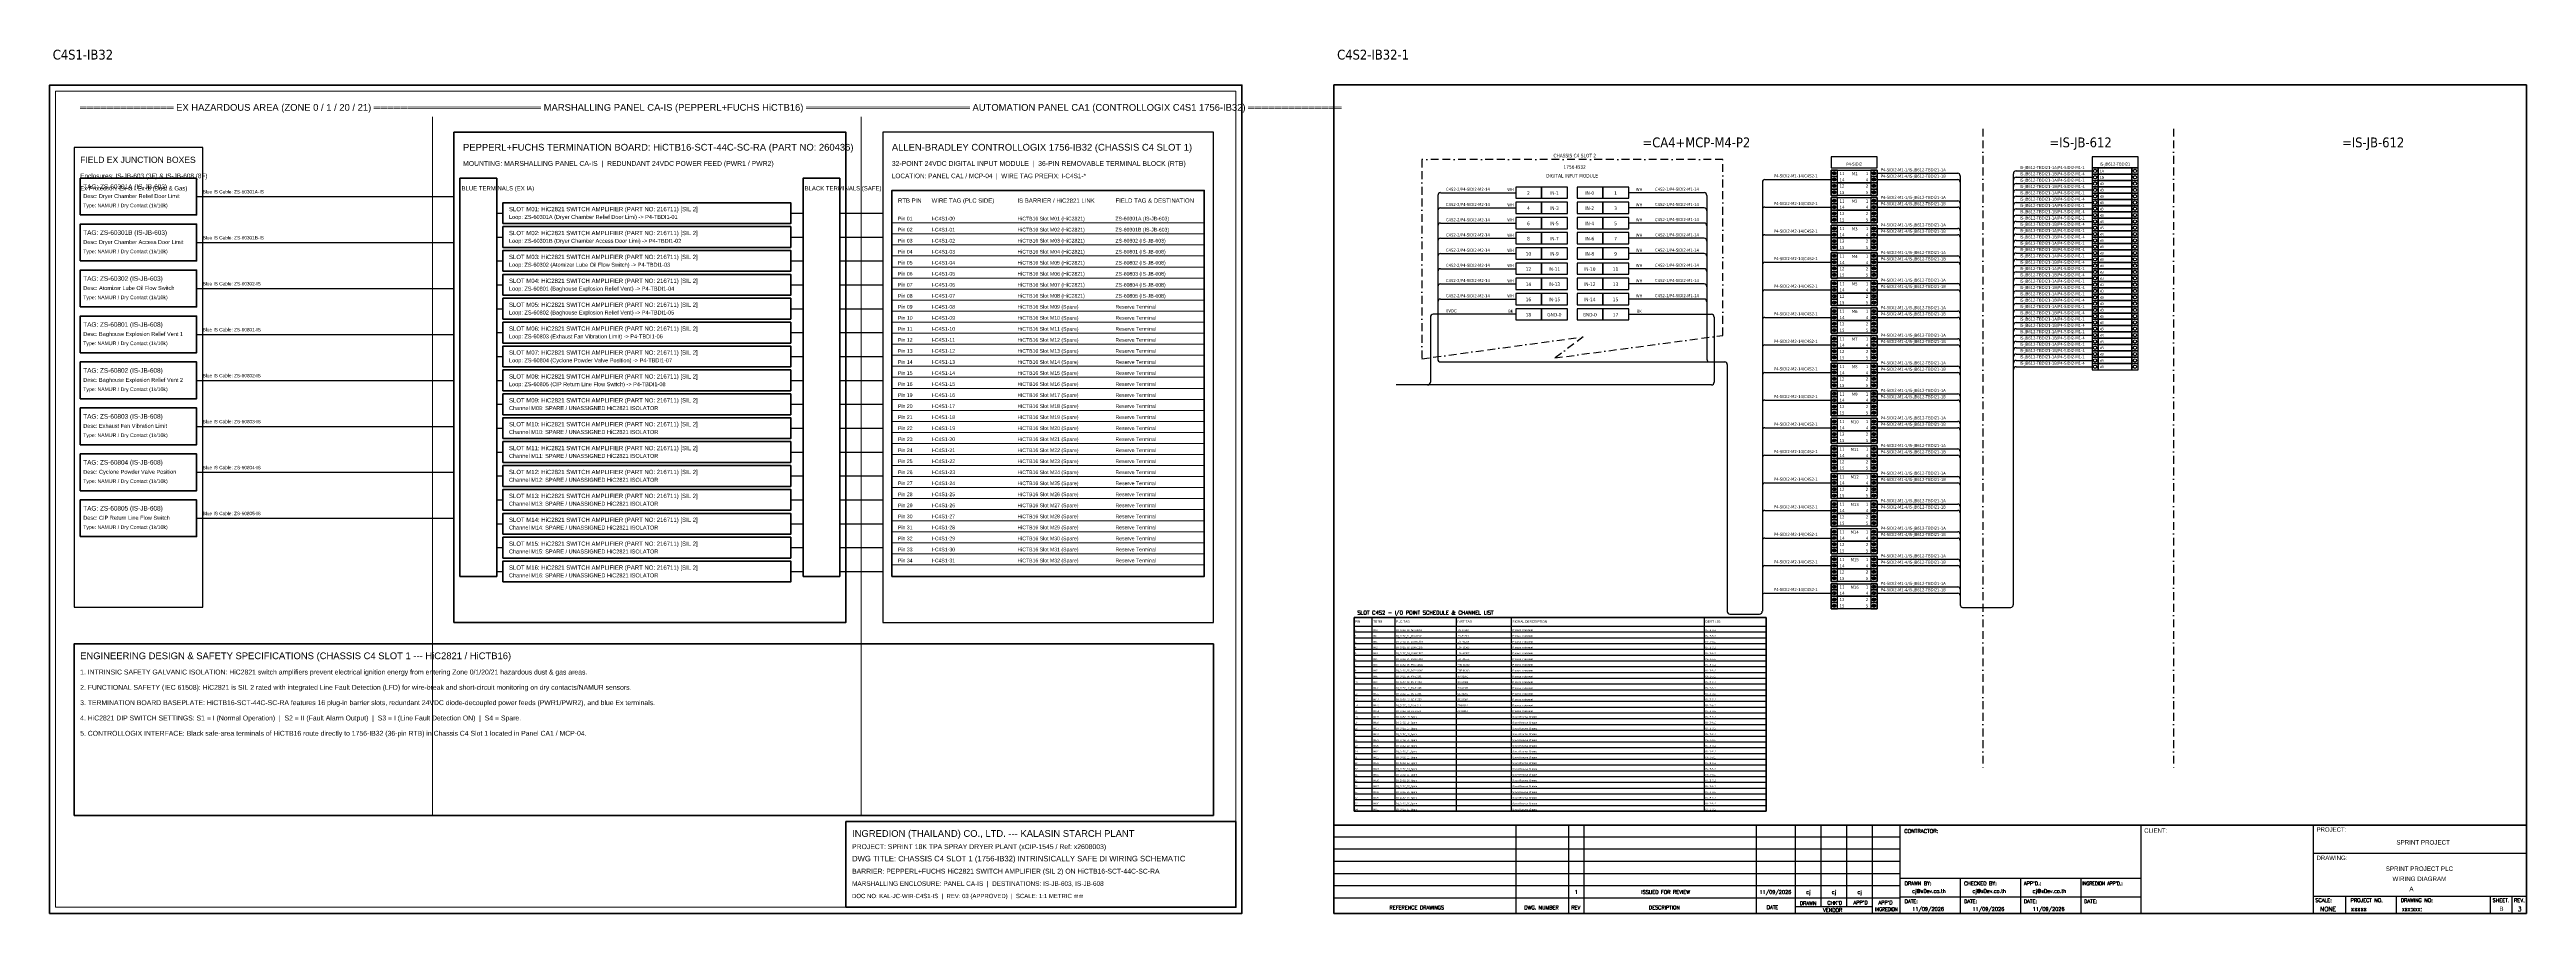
# Model space of a CAD drawing. Header units: millimetres. Extents: x 0 to 66793, y 0 to 2820.
# Drawn here: x 8387 to 16473, y 0 to 2820 of the extents above; entities that cross this region are included whole.
import ezdxf
from ezdxf.enums import TextEntityAlignment as Align

# ---------------------------------------------------------------- set-up
doc = ezdxf.new("R2010")
doc.units = ezdxf.units.MM
doc.linetypes.add('BORDERX2', pattern=[88.9, 25.4, -12.7, 25.4, -12.7, 0, -12.7])
for name, color, linetype, lineweight in [('0_BORDER', 7, 'Continuous', 70), ('HAZARDOUS_ZONE', 1, 'Continuous', 18), ('IE-EQUIP', 253, 'Continuous', 25), ('IE-WIRE', 7, 'Continuous', 25), ('IE-WIRE-BLACK', 7, 'Continuous', 25), ('IE-WIRE-BLUE', 5, 'Continuous', 25), ('IS_BARRIERS', 140, 'Continuous', 35), ('NOTATIONS', 8, 'Continuous', 18), ('power', 7, 'Continuous', 25), ('TER-BLACK', 7, 'Continuous', 35), ('TER-BLUE', 5, 'Continuous', 35), ('TEXTS', 7, 'Continuous', 25), ('TEXTS-CYAN', 4, 'Continuous', 25), ('TEXTS-GREEN', 3, 'Continuous', 25), ('TEXTS-YELLOW', 2, 'Continuous', 25)]:
    doc.layers.add(name, color=color, linetype=linetype, lineweight=lineweight)
for name, color, linetype in [('GT_1', 9, 'Continuous'), ('HELPPOINT', 7, 'Continuous'), ('MEMBER', 7, 'Continuous'), ('x01001-FrameArea', 2, 'BORDERX2')]:
    doc.layers.add(name, color=color, linetype=linetype)
doc.styles.add('HTX11', font='O8111901')
doc.styles.add('ROMANS', font='romans.shx', dxfattribs={"width": 0.85, "height": 25})
doc.styles.get("Standard").update_dxf_attribs({"font": 'arial.ttf'})
doc.styles.add('Tahoma', font='')
doc.styles.get('Tahoma').set_extended_font_data('Tahoma')

# ---------------------------------------------------------------- blocks, each defined once
blk = doc.blocks.new('xTermSingleLayer1')
at = {"color": 7, "ltscale": 25.4}
for points in [[(0, -537), (537, -537), (537, 0), (0, 0)], [(537, -537), (3378, -537), (3378, 0), (537, 0)], [(3378, -537), (3915, -537), (3915, 0), (3378, 0)]]:
    blk.add_lwpolyline(points, close=True, dxfattribs=at)
for centre in [(268, -268), (3647, -268)]:
    blk.add_circle(centre, 141, dxfattribs=at)
blk.add_attdef('TERMINAL_B', (661, -387), '', height=212)
blk = doc.blocks.new('IS_HiC2821-10')
at = {"color": 1, "ltscale": 25.4}
for p, q in [((14.1, -6.5), (6.5, -14.1)), ((6.5, -6.5), (14.1, -14.1)), ((14.1, -27.1), (6.5, -34.8)), ((6.5, -27.1), (14.1, -34.8)), ((14.1, -47.7), (6.5, -55.4)), ((6.5, -47.7), (14.1, -55.4)), ((14.1, -68.3), (6.5, -76)), ((6.5, -68.3), (14.1, -76)), ((136.2, -6.5), (143.9, -14.1)), ((143.9, -6.5), (136.2, -14.1)), ((136.2, -27.1), (143.9, -34.8)), ((143.9, -27.1), (136.2, -34.8)), ((136.2, -47.7), (143.9, -55.4)), ((143.9, -47.7), (136.2, -55.4)), ((136.2, -68.3), (143.9, -76)), ((143.9, -68.3), (136.2, -76))]:
    blk.add_line(p, q, dxfattribs=at)
for points in [[(0, -20.6), (20.6, -20.6), (20.6, 0), (0, 0)], [(129.7, -20.6), (150.3, -20.6), (150.3, 0), (129.7, 0)], [(0, -41.2), (20.6, -41.2), (20.6, -20.6), (0, -20.6)], [(0, -61.8), (20.6, -61.8), (20.6, -41.2), (0, -41.2)], [(0, -82.4), (20.6, -82.4), (20.6, -61.8), (0, -61.8)], [(129.7, -41.2), (150.3, -41.2), (150.3, -20.6), (129.7, -20.6)], [(129.7, -61.8), (150.3, -61.8), (150.3, -41.2), (129.7, -41.2)], [(129.7, -82.4), (150.3, -82.4), (150.3, -61.8), (129.7, -61.8)]]:
    blk.add_lwpolyline(points, close=True, dxfattribs=at)
for points in [[(0, 0), (150.3, 0), (150.3, -41.2), (0, -41.2)], [(0, -41.2), (150.3, -41.2), (150.3, -82.4), (0, -82.4)]]:
    blk.add_lwpolyline(points, close=True)
for centre in [(10.3, -10.3), (10.3, -30.9), (10.3, -51.5), (10.3, -72.1), (140, -10.3), (140, -30.9), (140, -51.5), (140, -72.1)]:
    blk.add_circle(centre, 5.42, dxfattribs=at)
at = {"layer": 'power', "color": 7, "style": 'Tahoma'}
for s, p in [('11', (35.9, -10.8)), ('14', (35.9, -31.4)), ('12', (35.9, -52)), ('15', (35.9, -72.7)), ('4', (117.4, -31.4)), ('2', (117.4, -52)), ('5', (117.4, -72.7)), ('1', (117.4, -10.8))]:
    blk.add_text(s, height=9.97, dxfattribs=at).set_placement(p, align=Align.MIDDLE_CENTER)

msp = doc.modelspace()

# ---------------------------------------------------------------- linework, layer by layer
at = {"color": 7}
for p, q in [((12645.6, 937.9), (13991.4, 937.9)), ((12704.9, 333.8), (12704.9, 965.9)), ((12779.9, 333.8), (12779.9, 965.9)), ((12979.9, 333.8), (12979.9, 965.9)), ((13159.9, 333.8), (13159.9, 965.9)), ((13789.9, 333.8), (13789.9, 965.9))]:
    msp.add_line(p, q, dxfattribs=at)
at = {"color": 8}
for p, q in [((12645.6, 919), (13991.4, 919)), ((12645.6, 900.1), (13991.4, 900.1)), ((12645.6, 881.3), (13991.4, 881.3)), ((12645.6, 862.4), (13991.4, 862.4)), ((12645.6, 843.5), (13991.4, 843.5)), ((12645.6, 824.6), (13991.4, 824.6)), ((12645.6, 805.8), (13991.4, 805.8)), ((12645.6, 786.9), (13991.4, 786.9)), ((12645.6, 768), (13991.4, 768)), ((12645.6, 749.1), (13991.4, 749.1)), ((12645.6, 730.2), (13991.4, 730.2)), ((12645.6, 711.4), (13991.4, 711.4)), ((12645.6, 692.5), (13991.4, 692.5)), ((12645.6, 673.6), (13991.4, 673.6)), ((12645.6, 654.7), (13991.4, 654.7)), ((12645.6, 635.9), (13991.4, 635.9)), ((12645.6, 617), (13991.4, 617)), ((12645.6, 598.1), (13991.4, 598.1)), ((12645.6, 579.2), (13991.4, 579.2)), ((12645.6, 560.3), (13991.4, 560.3)), ((12645.6, 541.5), (13991.4, 541.5)), ((12645.6, 522.6), (13991.4, 522.6)), ((12645.6, 503.7), (13991.4, 503.7)), ((12645.6, 484.8), (13991.4, 484.8)), ((12645.6, 465.9), (13991.4, 465.9)), ((12645.6, 447.1), (13991.4, 447.1)), ((12645.6, 428.2), (13991.4, 428.2)), ((12645.6, 409.3), (13991.4, 409.3)), ((12645.6, 390.4), (13991.4, 390.4)), ((12645.6, 371.6), (13991.4, 371.6)), ((12645.6, 352.7), (13991.4, 352.7))]:
    msp.add_line(p, q, dxfattribs=at)
at = {"color": 4}
for p, q in [((15882.2, 56.1), (15882.2, 0)), ((16047.5, 56.1), (16047.5, 0))]:
    msp.add_line(p, q, dxfattribs=at)
at = {"color": 4, "ltscale": 0.5}
for p, q in [((16354.6, 56.1), (16354.6, 0)), ((16354.6, 56.1), (16354.6, 0)), ((16425.8, 56.1), (16425.8, 0)), ((16425.8, 56.1), (16425.8, 0))]:
    msp.add_line(p, q, dxfattribs=at)
at = {"color": 4, "ltscale": 25.4}
for points in [[(14203, 2434), (14353.3, 2434), (14353.3, 2469.2), (14203, 2469.2)], [(15054.8, 2434), (15205.1, 2434), (15205.1, 2469.2), (15054.8, 2469.2)]]:
    msp.add_lwpolyline(points, close=True, dxfattribs=at)
msp.add_lwpolyline([(12645.6, 965.9), (13991.4, 965.9), (13991.4, 333.8), (12645.6, 333.8)], close=True)
at = {"color": 7}
msp.add_lwpolyline([(12645.6, 333.8), (13991.4, 333.8), (13991.4, 965.9), (12645.6, 965.9), (12645.6, 333.8)], dxfattribs=at)
at = {"layer": '0_BORDER'}
for points in [[(8386.6, 0), (12279.6, 0), (12279.6, 2704), (8386.6, 2704)], [(8486.6, 2280), (8866.6, 2280), (8866.6, 2400), (8486.6, 2400)], [(11136.6, 1100), (12156.6, 1100), (12156.6, 2360), (11136.6, 2360)], [(8486.6, 2130), (8866.6, 2130), (8866.6, 2250), (8486.6, 2250)], [(8486.6, 1980), (8866.6, 1980), (8866.6, 2100), (8486.6, 2100)], [(8486.6, 1830), (8866.6, 1830), (8866.6, 1950), (8486.6, 1950)], [(8486.6, 1680), (8866.6, 1680), (8866.6, 1800), (8486.6, 1800)], [(8486.6, 1530), (8866.6, 1530), (8866.6, 1650), (8486.6, 1650)], [(8486.6, 1380), (8866.6, 1380), (8866.6, 1500), (8486.6, 1500)], [(8486.6, 1230), (8866.6, 1230), (8866.6, 1350), (8486.6, 1350)], [(8466.6, 320), (12186.6, 320), (12186.6, 880), (8466.6, 880)], [(10986.6, 20), (12259.6, 20), (12259.6, 300), (10986.6, 300)]]:
    msp.add_lwpolyline(points, close=True, dxfattribs=at)
at = {"layer": 'GT_1', "color": 4}
for p, q in [((14428.7, 249.3), (12579.9, 249.3)), ((13175.3, 0), (13175.3, 288.2)), ((13347.2, 0), (13347.2, 288.2)), ((13396.3, 0), (13396.3, 288.2)), ((13959, 0), (13959, 288.2)), ((14087.3, 0), (14087.3, 288.2)), ((14170.9, 21.8), (14170.9, 288.2)), ((14254.4, 21.8), (14254.4, 288.2)), ((14337.7, 0), (14337.7, 288.2)), ((14428.7, 0), (14428.7, 288.2)), ((15215.7, 0), (15215.7, 288.2)), ((15778, 0), (15778, 288.2)), ((15778, 0), (15778, 288.2)), ((15778, 0), (15778, 288.2)), ((14428.7, 209.5), (12579.9, 209.5)), ((14428.7, 169.6), (12579.9, 169.6)), ((14428.7, 129.7), (12579.9, 129.7)), ((14428.7, 89.7), (12579.9, 89.7)), ((15215.7, 114.3), (14428.7, 114.3)), ((14625.5, 0), (14625.5, 114.3)), ((14822.2, 0), (14822.2, 114.3)), ((15019, 0), (15019, 114.3)), ((14428.6, 49.8), (12579.9, 49.8)), ((14337.7, 21.8), (14087.3, 21.8)), ((15215.7, 52.9), (14428.7, 52.9)), ((15778, 56.1), (16473.2, 56.1))]:
    msp.add_line(p, q, dxfattribs=at)
at = {"layer": 'HAZARDOUS_ZONE', "color": 1}
msp.add_line((9636.6, 320), (9636.6, 2600), dxfattribs=at)
at = {"layer": 'HAZARDOUS_ZONE', "color": 3}
msp.add_line((11036.6, 320), (11036.6, 2600), dxfattribs=at)
at = {"layer": 'HELPPOINT', "color": 4, "lineweight": 35}
for p, q in [((12579.9, 0), (12579.9, 2704.2)), ((12579.9, 2704.2), (16473.2, 2704.2)), ((12579.9, 0), (12579.9, 2704.2)), ((12579.9, 2704.2), (16473.2, 2704.2)), ((16473.2, 2704.2), (16473.2, 0)), ((16473.2, 2704.2), (16473.2, 0)), ((16473.2, 0), (12579.9, 0)), ((16473.2, 0), (12579.9, 0))]:
    msp.add_line(p, q, dxfattribs=at)
at = {"layer": 'HELPPOINT', "color": 4}
for p, q in [((15778, 196.6), (16473.2, 196.6)), ((15778, 196.6), (16473.2, 196.6)), ((15778, 56.1), (16473.2, 56.1))]:
    msp.add_line(p, q, dxfattribs=at)
at = {"layer": 'IE-EQUIP'}
for points in [[(11106.6, 950), (12186.6, 950), (12186.6, 2550), (11106.6, 2550)], [(8466.6, 1000), (8886.6, 1000), (8886.6, 2500), (8466.6, 2500)]]:
    msp.add_lwpolyline(points, close=True, dxfattribs=at)
at = {"layer": 'IE-EQUIP', "linetype": 'Continuous', "ltscale": 25.4}
for points in [[(13173.3, 2334.4), (13258, 2334.4), (13258, 2371.1), (13173.3, 2371.1)], [(13258, 2334.4), (13342.6, 2334.4), (13342.6, 2371.1), (13258, 2371.1)], [(13373.5, 2334.4), (13458.1, 2334.4), (13458.1, 2371.1), (13373.5, 2371.1)], [(13458.1, 2334.4), (13542.8, 2334.4), (13542.8, 2371.1), (13458.1, 2371.1)], [(13173.3, 2284.8), (13258, 2284.8), (13258, 2321.5), (13173.3, 2321.5)], [(13173.3, 2235.1), (13258, 2235.1), (13258, 2271.8), (13173.3, 2271.8)], [(13258, 2284.8), (13342.6, 2284.8), (13342.6, 2321.5), (13258, 2321.5)], [(13258, 2235.1), (13342.6, 2235.1), (13342.6, 2271.8), (13258, 2271.8)], [(13373.5, 2284.8), (13458.1, 2284.8), (13458.1, 2321.5), (13373.5, 2321.5)], [(13373.5, 2235.1), (13458.1, 2235.1), (13458.1, 2271.8), (13373.5, 2271.8)], [(13458.1, 2284.8), (13542.8, 2284.8), (13542.8, 2321.5), (13458.1, 2321.5)], [(13458.1, 2235.1), (13542.8, 2235.1), (13542.8, 2271.8), (13458.1, 2271.8)], [(13173.3, 2185.5), (13258, 2185.5), (13258, 2222.2), (13173.3, 2222.2)], [(13258, 2185.5), (13342.6, 2185.5), (13342.6, 2222.2), (13258, 2222.2)], [(13373.5, 2185.5), (13458.1, 2185.5), (13458.1, 2222.2), (13373.5, 2222.2)], [(13458.1, 2185.5), (13542.8, 2185.5), (13542.8, 2222.2), (13458.1, 2222.2)], [(13173.3, 2135.9), (13258, 2135.9), (13258, 2172.6), (13173.3, 2172.6)], [(13173.3, 2086.2), (13258, 2086.2), (13258, 2122.9), (13173.3, 2122.9)], [(13258, 2135.9), (13342.6, 2135.9), (13342.6, 2172.6), (13258, 2172.6)], [(13258, 2086.2), (13342.6, 2086.2), (13342.6, 2122.9), (13258, 2122.9)], [(13373.5, 2135.9), (13458.1, 2135.9), (13458.1, 2172.6), (13373.5, 2172.6)], [(13373.5, 2086.2), (13458.1, 2086.2), (13458.1, 2122.9), (13373.5, 2122.9)], [(13458.1, 2135.9), (13542.8, 2135.9), (13542.8, 2172.6), (13458.1, 2172.6)], [(13458.1, 2086.2), (13542.8, 2086.2), (13542.8, 2122.9), (13458.1, 2122.9)], [(13173.3, 2036.6), (13258, 2036.6), (13258, 2073.3), (13173.3, 2073.3)], [(13173.3, 1987), (13258, 1987), (13258, 2023.7), (13173.3, 2023.7)], [(13258, 2036.6), (13342.6, 2036.6), (13342.6, 2073.3), (13258, 2073.3)], [(13258, 1987), (13342.6, 1987), (13342.6, 2023.7), (13258, 2023.7)], [(13373.5, 2036.6), (13458.1, 2036.6), (13458.1, 2073.3), (13373.5, 2073.3)], [(13373.5, 1987), (13458.1, 1987), (13458.1, 2023.7), (13373.5, 2023.7)], [(13458.1, 2036.6), (13542.8, 2036.6), (13542.8, 2073.3), (13458.1, 2073.3)], [(13458.1, 1987), (13542.8, 1987), (13542.8, 2023.7), (13458.1, 2023.7)], [(13173.3, 1937.3), (13258, 1937.3), (13258, 1974), (13173.3, 1974)], [(13258, 1937.3), (13342.6, 1937.3), (13342.6, 1974), (13258, 1974)], [(13373.5, 1937.3), (13458.1, 1937.3), (13458.1, 1974), (13373.5, 1974)], [(13458.1, 1937.3), (13542.8, 1937.3), (13542.8, 1974), (13458.1, 1974)]]:
    msp.add_lwpolyline(points, close=True, dxfattribs=at)
at = {"layer": 'IE-WIRE', "color": 4, "ltscale": 25.4}
for p, q in [((12928.1, 2352.7), (13173.3, 2352.7)), ((13788.1, 2352.7), (13542.8, 2352.7)), ((13978.5, 2387.5), (13978.5, 986.2)), ((14624.4, 2408.1), (14624.4, 1007.1)), ((14797.9, 2414.6), (14797.9, 1007.1)), ((14807.1, 2423.7), (15054.8, 2423.7)), ((14807.1, 2423.7), (15054.8, 2423.7)), ((14807.1, 2403.1), (15054.8, 2403.1)), ((14807.1, 2403.1), (15054.8, 2403.1)), ((14807.1, 2382.5), (15054.8, 2382.5)), ((14807.1, 2382.5), (15054.8, 2382.5)), ((14807.1, 2361.9), (15054.8, 2361.9)), ((14807.1, 2361.9), (15054.8, 2361.9)), ((12918.9, 2343.6), (12918.9, 1817.5)), ((12928.1, 2303.1), (13173.3, 2303.1)), ((13788.1, 2303.1), (13542.8, 2303.1)), ((13797.2, 2343.6), (13797.2, 1879.8)), ((14807.1, 2341.2), (15054.8, 2341.2)), ((14807.1, 2341.2), (15054.8, 2341.2)), ((14807.1, 2320.6), (15054.8, 2320.6)), ((14807.1, 2320.6), (15054.8, 2320.6)), ((14807.1, 2300), (15054.8, 2300)), ((14807.1, 2300), (15054.8, 2300)), ((14807.1, 2279.4), (15054.8, 2279.4)), ((14807.1, 2279.4), (15054.8, 2279.4)), ((12928.1, 2253.5), (13173.3, 2253.5)), ((12928.1, 2203.8), (13173.3, 2203.8)), ((13788.1, 2253.5), (13542.8, 2253.5)), ((13788.1, 2203.8), (13542.8, 2203.8)), ((14807.1, 2258.8), (15054.8, 2258.8)), ((14807.1, 2258.8), (15054.8, 2258.8)), ((14807.1, 2238.2), (15054.8, 2238.2)), ((14807.1, 2238.2), (15054.8, 2238.2)), ((14807.1, 2217.6), (15054.8, 2217.6)), ((14807.1, 2217.6), (15054.8, 2217.6)), ((14807.1, 2197), (15054.8, 2197)), ((14807.1, 2197), (15054.8, 2197)), ((12928.1, 2154.2), (13173.3, 2154.2)), ((12928.1, 2104.6), (13173.3, 2104.6)), ((13788.1, 2154.2), (13542.8, 2154.2)), ((13788.1, 2104.6), (13542.8, 2104.6)), ((14807.1, 2176.3), (15054.8, 2176.3)), ((14807.1, 2176.3), (15054.8, 2176.3)), ((14807.1, 2155.7), (15054.8, 2155.7)), ((14807.1, 2155.7), (15054.8, 2155.7)), ((14807.1, 2135.1), (15054.8, 2135.1)), ((14807.1, 2135.1), (15054.8, 2135.1)), ((14807.1, 2114.5), (15054.8, 2114.5)), ((14807.1, 2114.5), (15054.8, 2114.5)), ((12928.1, 2055), (13173.3, 2055)), ((13788.1, 2055), (13542.8, 2055)), ((14807.1, 2093.9), (15054.8, 2093.9)), ((14807.1, 2093.9), (15054.8, 2093.9)), ((14807.1, 2073.3), (15054.8, 2073.3)), ((14807.1, 2073.3), (15054.8, 2073.3)), ((14807.1, 2052.7), (15054.8, 2052.7)), ((14807.1, 2052.7), (15054.8, 2052.7)), ((14807.1, 2032.1), (15054.8, 2032.1)), ((14807.1, 2032.1), (15054.8, 2032.1)), ((12928.1, 2005.3), (13173.3, 2005.3)), ((13788.1, 2005.3), (13542.8, 2005.3)), ((14807.1, 2011.5), (15054.8, 2011.5)), ((14807.1, 2011.5), (15054.8, 2011.5)), ((14807.1, 1990.8), (15054.8, 1990.8)), ((14807.1, 1990.8), (15054.8, 1990.8)), ((14807.1, 1970.2), (15054.8, 1970.2)), ((14807.1, 1970.2), (15054.8, 1970.2)), ((14807.1, 1949.6), (15054.8, 1949.6)), ((14807.1, 1949.6), (15054.8, 1949.6)), ((12918.9, 1879.8), (12918.9, 1809.3)), ((13797.2, 1879.8), (13797.2, 1809.3)), ((14807.1, 1929), (15054.8, 1929)), ((14807.1, 1929), (15054.8, 1929)), ((14807.1, 1908.4), (15054.8, 1908.4)), ((14807.1, 1908.4), (15054.8, 1908.4)), ((14807.1, 1887.8), (15054.8, 1887.8)), ((14807.1, 1887.8), (15054.8, 1887.8)), ((14807.1, 1867.2), (15054.8, 1867.2)), ((14807.1, 1867.2), (15054.8, 1867.2)), ((13864.1, 1792.2), (13864.1, 985)), ((14807.1, 1846.6), (15054.8, 1846.6)), ((14807.1, 1846.6), (15054.8, 1846.6)), ((14807.1, 1825.9), (15054.8, 1825.9)), ((14807.1, 1825.9), (15054.8, 1825.9)), ((14807.1, 1805.3), (15054.8, 1805.3)), ((14807.1, 1805.3), (15054.8, 1805.3)), ((14807.1, 1784.7), (15054.8, 1784.7)), ((14807.1, 1784.7), (15054.8, 1784.7))]:
    msp.add_line(p, q, dxfattribs=at)
at = {"layer": 'IE-WIRE', "color": 4}
for p, q in [((13986.5, 2395.5), (14203, 2395.5)), ((14353.3, 2416.1), (14616.4, 2416.1)), ((14353.3, 2395.5), (14616.4, 2395.5)), ((13986.5, 2305.5), (14203, 2305.5)), ((14353.3, 2326.1), (14616.4, 2326.1)), ((14353.3, 2305.5), (14616.4, 2305.5)), ((13986.5, 2215.5), (14203, 2215.5)), ((14353.3, 2236.1), (14616.4, 2236.1)), ((14353.3, 2215.5), (14616.4, 2215.5)), ((13986.5, 2125.5), (14203, 2125.5)), ((14353.3, 2146.1), (14616.4, 2146.1)), ((14353.3, 2125.5), (14616.4, 2125.5)), ((13986.5, 2035.5), (14203, 2035.5)), ((14353.3, 2056.1), (14616.4, 2056.1)), ((14353.3, 2035.5), (14616.4, 2035.5)), ((13986.5, 1945.5), (14203, 1945.5)), ((14353.3, 1966.1), (14616.4, 1966.1)), ((14353.3, 1945.5), (14616.4, 1945.5)), ((14353.3, 1876.1), (14616.4, 1876.1)), ((12928, 1800.2), (13856.1, 1800.2)), ((13986.5, 1855.5), (14203, 1855.5)), ((14353.3, 1855.5), (14616.4, 1855.5)), ((14353.3, 1786.1), (14616.4, 1786.1)), ((13986.5, 1765.5), (14203, 1765.5)), ((14353.3, 1765.5), (14616.4, 1765.5)), ((13986.5, 1675.5), (14203, 1675.5)), ((14353.3, 1696.1), (14616.4, 1696.1)), ((14353.3, 1675.5), (14616.4, 1675.5)), ((13986.5, 1585.5), (14203, 1585.5)), ((14353.3, 1606.1), (14616.4, 1606.1)), ((14353.3, 1585.5), (14616.4, 1585.5)), ((13986.5, 1495.5), (14203, 1495.5)), ((14353.3, 1516.1), (14616.4, 1516.1)), ((14353.3, 1495.5), (14616.4, 1495.5)), ((13986.5, 1405.5), (14203, 1405.5)), ((14353.3, 1426.1), (14616.4, 1426.1)), ((14353.3, 1405.5), (14616.4, 1405.5)), ((13986.5, 1315.5), (14203, 1315.5)), ((14353.3, 1336.1), (14616.4, 1336.1)), ((14353.3, 1315.5), (14616.4, 1315.5)), ((13986.5, 1225.5), (14203, 1225.5)), ((14353.3, 1246.1), (14616.4, 1246.1)), ((14353.3, 1225.5), (14616.4, 1225.5)), ((13986.5, 1135.5), (14203, 1135.5)), ((14353.3, 1156.1), (14616.4, 1156.1)), ((14353.3, 1135.5), (14616.4, 1135.5)), ((14353.3, 1066.1), (14616.4, 1066.1)), ((13872.1, 977), (13969.3, 977)), ((13986.5, 1045.5), (14203, 1045.5)), ((14353.3, 1045.5), (14616.4, 1045.5)), ((14632.4, 999.1), (14789.9, 999.1))]:
    msp.add_line(p, q, dxfattribs=at)
at = {"layer": 'IE-WIRE'}
for p, q in [((10966.6, 2286), (11106.6, 2286)), ((10966.6, 2208), (11106.6, 2208)), ((10966.6, 2130), (11106.6, 2130)), ((10966.6, 2052), (11106.6, 2052)), ((10966.6, 1974), (11106.6, 1974)), ((10966.6, 1896), (11106.6, 1896)), ((10966.6, 1818), (11106.6, 1818)), ((10966.6, 1740), (11106.6, 1740)), ((10966.6, 1662), (11106.6, 1662)), ((10966.6, 1584), (11106.6, 1584)), ((10966.6, 1506), (11106.6, 1506)), ((10966.6, 1428), (11106.6, 1428)), ((10966.6, 1350), (11106.6, 1350)), ((10966.6, 1272), (11106.6, 1272)), ((10966.6, 1194), (11106.6, 1194)), ((10966.6, 1116), (11106.6, 1116))]:
    msp.add_line(p, q, dxfattribs=at)
at = {"layer": 'IE-WIRE', "color": 7, "ltscale": 25.4}
for p, q in [((12894.8, 1946.5), (12894.8, 1814.2)), ((13173.3, 1955.7), (12903.9, 1955.7)), ((13542.8, 1955.7), (13812.2, 1955.7)), ((13821.3, 1946.5), (13821.3, 1800.2)), ((12894.8, 1879.8), (12894.8, 1734.1)), ((13821.3, 1800.2), (13821.3, 1734.1)), ((13812.3, 1725.1), (12783.3, 1725.1))]:
    msp.add_line(p, q, dxfattribs=at)
at = {"layer": 'IE-WIRE', "color": 4, "ltscale": 25.4}
for centre, radius, start, end in [((12928.1, 2343.6), 9.17, 90, 180), ((13788.1, 2343.6), 9.17, 0, 90), ((14616.4, 2408.1), 8, 0, 90), ((14616.4, 2387.5), 8, 0, 90), ((14807.1, 2414.6), 9.14, 90, 180), ((14807.1, 2393.9), 9.14, 90, 180), ((14807.1, 2373.3), 9.14, 90, 180), ((14807.1, 2352.7), 9.14, 90, 180), ((12928.1, 2293.9), 9.17, 90, 180), ((13788.1, 2293.9), 9.17, 0, 90), ((14616.4, 2318.1), 8, 0, 90), ((14616.4, 2297.5), 8, 0, 90), ((14807.1, 2332.1), 9.14, 90, 180), ((14807.1, 2311.5), 9.14, 90, 180), ((14807.1, 2290.9), 9.14, 90, 180), ((14807.1, 2270.3), 9.14, 90, 180), ((12928.1, 2244.3), 9.17, 90, 180), ((12928.1, 2194.7), 9.17, 90, 180), ((13788.1, 2244.3), 9.17, 0, 90), ((13788.1, 2194.7), 9.17, 0, 90), ((14616.4, 2228.1), 8, 0, 90), ((14616.4, 2207.5), 8, 0, 90), ((14807.1, 2249.7), 9.14, 90, 180), ((14807.1, 2229), 9.14, 90, 180), ((14807.1, 2208.4), 9.14, 90, 180), ((14807.1, 2187.8), 9.14, 90, 180), ((12928.1, 2145), 9.17, 90, 180), ((12928.1, 2095.4), 9.17, 90, 180), ((13788.1, 2145), 9.17, 0, 90), ((13788.1, 2095.4), 9.17, 0, 90), ((14616.4, 2138.1), 8, 0, 90), ((14616.4, 2117.5), 8, 0, 90), ((14807.1, 2167.2), 9.14, 90, 180), ((14807.1, 2146.6), 9.14, 90, 180), ((14807.1, 2126), 9.14, 90, 180), ((14807.1, 2105.4), 9.14, 90, 180), ((12928.1, 2045.8), 9.17, 90, 180), ((13788.1, 2045.8), 9.17, 0, 90), ((14616.4, 2048.1), 8, 0, 90), ((14616.4, 2027.5), 8, 0, 90), ((14807.1, 2084.8), 9.14, 90, 180), ((14807.1, 2064.2), 9.14, 90, 180), ((14807.1, 2043.5), 9.14, 90, 180), ((14807.1, 2022.9), 9.14, 90, 180), ((12928.1, 1996.1), 9.17, 90, 180), ((13788.1, 1996.1), 9.17, 0, 90), ((14616.4, 1958.1), 8, 0, 90), ((14616.4, 1937.5), 8, 0, 90), ((14807.1, 2002.3), 9.14, 90, 180), ((14807.1, 1981.7), 9.14, 90, 180), ((14807.1, 1961.1), 9.14, 90, 180), ((14807.1, 1940.5), 9.14, 90, 180), ((14616.4, 1868.1), 8, 0, 90), ((14807.1, 1919.9), 9.14, 90, 180), ((14807.1, 1899.3), 9.14, 90, 180), ((14807.1, 1878.6), 9.14, 90, 180), ((14807.1, 1858), 9.14, 90, 180), ((13856.1, 1792.2), 8, 0, 90), ((14616.4, 1847.5), 8, 0, 90), ((14616.4, 1778.1), 8, 0, 90), ((14807.1, 1837.4), 9.14, 90, 180), ((14807.1, 1816.8), 9.14, 90, 180), ((14807.1, 1796.2), 9.14, 90, 180), ((14807.1, 1775.6), 9.14, 90, 180), ((14616.4, 1757.5), 8, 0, 90), ((14616.4, 1688.1), 8, 0, 90), ((14616.4, 1667.5), 8, 0, 90), ((14616.4, 1598.1), 8, 0, 90), ((14616.4, 1577.5), 8, 0, 90), ((14616.4, 1508.1), 8, 0, 90), ((14616.4, 1487.5), 8, 0, 90), ((14616.4, 1418.1), 8, 0, 90), ((14616.4, 1397.5), 8, 0, 90), ((14616.4, 1328.1), 8, 0, 90), ((14616.4, 1307.5), 8, 0, 90), ((14616.4, 1238.1), 8, 0, 90), ((14616.4, 1217.5), 8, 0, 90), ((14616.4, 1148.1), 8, 0, 90), ((14616.4, 1127.5), 8, 0, 90), ((14616.4, 1058.1), 8, 0, 90), ((14616.4, 1037.5), 8, 0, 90)]:
    msp.add_arc(centre, radius, start, end, dxfattribs=at)
at = {"layer": 'IE-WIRE', "color": 4}
for centre, radius, start, end in [((13986.5, 2387.5), 8, 90, 180), ((13986.5, 2297.5), 8, 90, 180), ((13986.5, 2207.5), 8, 90, 180), ((13986.5, 2117.5), 8, 90, 180), ((13986.5, 2027.5), 8, 90, 180), ((13986.5, 1937.5), 8, 90, 180), ((12928, 1809.3), 9.14, 180, 270), ((13806.4, 1809.3), 9.14, 180, 270), ((13986.5, 1847.5), 8, 90, 180), ((13986.5, 1757.5), 8, 90, 180), ((13986.5, 1667.5), 8, 90, 180), ((13986.5, 1577.5), 8, 90, 180), ((13986.5, 1487.5), 8, 90, 180), ((13986.5, 1397.5), 8, 90, 180), ((13986.5, 1307.5), 8, 90, 180), ((13986.5, 1217.5), 8, 90, 180), ((13986.5, 1127.5), 8, 90, 180), ((13872.1, 985), 8, 180, 270), ((13969.3, 986.2), 9.14, 270, 0), ((13986.5, 1037.5), 8, 90, 180), ((14632.4, 1007.1), 8, 180, 270), ((14789.9, 1007.1), 8, 270, 0)]:
    msp.add_arc(centre, radius, start, end, dxfattribs=at)
at = {"layer": 'IE-WIRE', "color": 7, "ltscale": 25.4}
for centre, radius, start, end in [((12903.9, 1946.5), 9.14, 90, 180), ((13812.2, 1946.5), 9.14, 0, 90), ((12885.8, 1734.1), 8.96, 270, 0), ((13812.3, 1734.1), 8.96, 270, 0), ((13812.3, 1734.1), 8.96, 270, 0)]:
    msp.add_arc(centre, radius, start, end, dxfattribs=at)
at = {"layer": 'IE-WIRE-BLACK'}
for p, q in [((10806.6, 2286), (10846.6, 2286)), ((10806.6, 2208), (10846.6, 2208)), ((10806.6, 2130), (10846.6, 2130)), ((10806.6, 2052), (10846.6, 2052)), ((10806.6, 1974), (10846.6, 1974)), ((10806.6, 1896), (10846.6, 1896)), ((10806.6, 1818), (10846.6, 1818)), ((10806.6, 1740), (10846.6, 1740)), ((10806.6, 1662), (10846.6, 1662)), ((10806.6, 1584), (10846.6, 1584)), ((10806.6, 1506), (10846.6, 1506)), ((10806.6, 1428), (10846.6, 1428)), ((10806.6, 1350), (10846.6, 1350)), ((10806.6, 1272), (10846.6, 1272)), ((10806.6, 1194), (10846.6, 1194)), ((10806.6, 1116), (10846.6, 1116))]:
    msp.add_line(p, q, dxfattribs=at)
at = {"layer": 'IE-WIRE-BLUE'}
for p, q in [((8866.6, 2340), (9706.6, 2340)), ((9846.6, 2286), (9866.6, 2286)), ((8866.6, 2190), (9706.6, 2190)), ((9846.6, 2208), (9866.6, 2208)), ((9846.6, 2130), (9866.6, 2130)), ((8866.6, 2040), (9706.6, 2040)), ((9846.6, 2052), (9866.6, 2052)), ((9846.6, 1974), (9866.6, 1974)), ((8866.6, 1890), (9706.6, 1890)), ((9846.6, 1896), (9866.6, 1896)), ((9846.6, 1818), (9866.6, 1818)), ((8866.6, 1740), (9706.6, 1740)), ((9846.6, 1740), (9866.6, 1740)), ((9846.6, 1662), (9866.6, 1662)), ((8866.6, 1590), (9706.6, 1590)), ((9846.6, 1584), (9866.6, 1584)), ((9846.6, 1506), (9866.6, 1506)), ((8866.6, 1440), (9706.6, 1440)), ((9846.6, 1428), (9866.6, 1428)), ((9846.6, 1350), (9866.6, 1350)), ((8866.6, 1290), (9706.6, 1290)), ((9846.6, 1272), (9866.6, 1272)), ((9846.6, 1194), (9866.6, 1194)), ((9846.6, 1116), (9866.6, 1116))]:
    msp.add_line(p, q, dxfattribs=at)
at = {"layer": 'IS_BARRIERS'}
for points in [[(9706.6, 950), (10986.6, 950), (10986.6, 2550), (9706.6, 2550)], [(9866.6, 2252), (10806.6, 2252), (10806.6, 2320), (9866.6, 2320)], [(9866.6, 2174), (10806.6, 2174), (10806.6, 2242), (9866.6, 2242)], [(9866.6, 2096), (10806.6, 2096), (10806.6, 2164), (9866.6, 2164)], [(9866.6, 2018), (10806.6, 2018), (10806.6, 2086), (9866.6, 2086)], [(9866.6, 1940), (10806.6, 1940), (10806.6, 2008), (9866.6, 2008)], [(9866.6, 1862), (10806.6, 1862), (10806.6, 1930), (9866.6, 1930)], [(9866.6, 1784), (10806.6, 1784), (10806.6, 1852), (9866.6, 1852)], [(9866.6, 1706), (10806.6, 1706), (10806.6, 1774), (9866.6, 1774)], [(9866.6, 1628), (10806.6, 1628), (10806.6, 1696), (9866.6, 1696)], [(9866.6, 1550), (10806.6, 1550), (10806.6, 1618), (9866.6, 1618)], [(9866.6, 1472), (10806.6, 1472), (10806.6, 1540), (9866.6, 1540)], [(9866.6, 1394), (10806.6, 1394), (10806.6, 1462), (9866.6, 1462)], [(9866.6, 1316), (10806.6, 1316), (10806.6, 1384), (9866.6, 1384)], [(9866.6, 1238), (10806.6, 1238), (10806.6, 1306), (9866.6, 1306)], [(9866.6, 1160), (10806.6, 1160), (10806.6, 1228), (9866.6, 1228)], [(9866.6, 1082), (10806.6, 1082), (10806.6, 1150), (9866.6, 1150)]]:
    msp.add_lwpolyline(points, close=True, dxfattribs=at)
at = {"layer": 'MEMBER', "color": 4, "lineweight": 35}
msp.add_line((12579.9, 288.2), (16473.2, 288.2), dxfattribs=at)
msp.add_line((12579.9, 288.2), (16473.2, 288.2), dxfattribs=at)
at = {"layer": 'MEMBER', "color": 4}
for p, q in [((15778, 196.6), (16473.2, 196.6)), ((15778, 196.6), (16473.2, 196.6)), ((15778, 56.1), (16473.2, 56.1)), ((15778, 56.1), (16473.2, 56.1))]:
    msp.add_line(p, q, dxfattribs=at)
at = {"layer": 'NOTATIONS'}
for p, q in [((11136.6, 2254), (12156.6, 2254)), ((11136.6, 2218), (12156.6, 2218)), ((11136.6, 2182), (12156.6, 2182)), ((11136.6, 2146), (12156.6, 2146)), ((11136.6, 2110), (12156.6, 2110)), ((11136.6, 2074), (12156.6, 2074)), ((11136.6, 2038), (12156.6, 2038)), ((11136.6, 2002), (12156.6, 2002)), ((11136.6, 1966), (12156.6, 1966)), ((11136.6, 1930), (12156.6, 1930)), ((11136.6, 1894), (12156.6, 1894)), ((11136.6, 1858), (12156.6, 1858)), ((11136.6, 1822), (12156.6, 1822)), ((11136.6, 1786), (12156.6, 1786)), ((11136.6, 1750), (12156.6, 1750)), ((11136.6, 1714), (12156.6, 1714)), ((11136.6, 1678), (12156.6, 1678)), ((11136.6, 1642), (12156.6, 1642)), ((11136.6, 1606), (12156.6, 1606)), ((11136.6, 1570), (12156.6, 1570)), ((11136.6, 1534), (12156.6, 1534)), ((11136.6, 1498), (12156.6, 1498)), ((11136.6, 1462), (12156.6, 1462)), ((11136.6, 1426), (12156.6, 1426)), ((11136.6, 1390), (12156.6, 1390)), ((11136.6, 1354), (12156.6, 1354)), ((11136.6, 1318), (12156.6, 1318)), ((11136.6, 1282), (12156.6, 1282)), ((11136.6, 1246), (12156.6, 1246)), ((11136.6, 1210), (12156.6, 1210)), ((11136.6, 1174), (12156.6, 1174)), ((11136.6, 1138), (12156.6, 1138))]:
    msp.add_line(p, q, dxfattribs=at)
msp.add_lwpolyline([(8406.6, 20), (12259.6, 20), (12259.6, 2684), (8406.6, 2684)], close=True, dxfattribs=at)
at = {"layer": 'TER-BLACK'}
msp.add_lwpolyline([(10846.6, 1100), (10966.6, 1100), (10966.6, 2400), (10846.6, 2400)], close=True, dxfattribs=at)
at = {"layer": 'TER-BLUE'}
msp.add_lwpolyline([(9726.6, 1100), (9846.6, 1100), (9846.6, 2400), (9726.6, 2400)], close=True, dxfattribs=at)
at = {"layer": 'x01001-FrameArea'}
for p, q in [((14698.1, 2561.5), (14698.1, 475)), ((15321.2, 2561.5), (15321.2, 475)), ((13849.5, 2460.5), (12866.6, 2460.5)), ((12866.6, 2460.5), (12866.6, 1810.4)), ((13849.5, 1886.8), (13849.5, 2460.5)), ((12866.6, 1810.4), (13394, 1882.1)), ((13300.9, 1813.3), (13849.5, 1886.8)), ((13394, 1882.1), (13300.9, 1813.3))]:
    msp.add_line(p, q, dxfattribs=at)

# ---------------------------------------------------------------- block references
for p in [(14203, 2426.4), (14203, 2336.4), (14203, 2246.4), (14203, 2156.4), (14203, 2066.4), (14203, 1976.4), (14203, 1886.4), (14203, 1796.4), (14203, 1706.4), (14203, 1616.4), (14203, 1526.4), (14203, 1436.4), (14203, 1346.4), (14203, 1256.4), (14203, 1166.4), (14203, 1076.4)]:
    msp.add_blockref('IS_HiC2821-10', p)
at = {"xscale": 0.0384, "yscale": 0.0384, "zscale": 0.0384}
for p, values in [((15054.8, 2434), {'TERMINAL_B': '1A'}), ((15054.8, 2413.4), {'TERMINAL_B': '1B'}), ((15054.8, 2392.8), {'TERMINAL_B': 'xB'}), ((15054.8, 2372.2), {'TERMINAL_B': 'xB'}), ((15054.8, 2351.5), {'TERMINAL_B': 'xB'}), ((15054.8, 2330.9), {'TERMINAL_B': 'xB'}), ((15054.8, 2310.3), {'TERMINAL_B': 'xB'}), ((15054.8, 2289.7), {'TERMINAL_B': 'xB'}), ((15054.8, 2269.1), {'TERMINAL_B': 'xB'}), ((15054.8, 2248.5), {'TERMINAL_B': 'xB'}), ((15054.8, 2227.9), {'TERMINAL_B': 'xB'}), ((15054.8, 2207.3), {'TERMINAL_B': 'xB'}), ((15054.8, 2186.7), {'TERMINAL_B': 'xB'}), ((15054.8, 2166), {'TERMINAL_B': 'xB'}), ((15054.8, 2145.4), {'TERMINAL_B': 'xB'}), ((15054.8, 2124.8), {'TERMINAL_B': 'xB'}), ((15054.8, 2104.2), {'TERMINAL_B': 'xB'}), ((15054.8, 2083.6), {'TERMINAL_B': 'xB'}), ((15054.8, 2063), {'TERMINAL_B': 'xB'}), ((15054.8, 2042.4), {'TERMINAL_B': 'xB'}), ((15054.8, 2021.8), {'TERMINAL_B': 'xB'}), ((15054.8, 2001.1), {'TERMINAL_B': 'xB'}), ((15054.8, 1980.5), {'TERMINAL_B': 'xB'}), ((15054.8, 1959.9), {'TERMINAL_B': 'xB'}), ((15054.8, 1939.3), {'TERMINAL_B': 'xB'}), ((15054.8, 1918.7), {'TERMINAL_B': 'xB'}), ((15054.8, 1898.1), {'TERMINAL_B': 'xB'}), ((15054.8, 1877.5), {'TERMINAL_B': 'xB'}), ((15054.8, 1856.9), {'TERMINAL_B': 'xB'}), ((15054.8, 1836.3), {'TERMINAL_B': 'xB'}), ((15054.8, 1815.6), {'TERMINAL_B': 'xB'}), ((15054.8, 1795), {'TERMINAL_B': 'xB'})]:
    msp.add_blockref('xTermSingleLayer1', p, dxfattribs=at).add_auto_attribs(values)

# ---------------------------------------------------------------- texts
at = {"color": 2, "style": 'Tahoma'}
for s, p in [('C4S1-IB32', (8397, 2787.3)), ('C4S2-IB32-1', (12590.3, 2787.3))]:
    msp.add_text(s, height=32, dxfattribs=at).set_placement(p)
for s, height, p in [('=CA4+MCP-M4-P2', 32, (13763.3, 2516.8)), ('=IS-JB-612', 32, (15017.6, 2516.8)), ('=IS-JB-612', 32, (15972.7, 2516.8)), ('CHASSIS C4 SLOT 2', 11.441, (13366.1, 2473.8)), ('1756-IB32', 11.44, (13365.5, 2436.4)), ('2', 11.4, (13214.8, 2351.6)), ('DIGITAL INPUT MODULE', 11.441, (13357.3, 2407.8)), ('IN-1', 11.44, (13299.5, 2351.6)), ('IN-0', 11.44, (13415, 2351.6)), ('1', 11.4, (13499.3, 2351.6)), ('4', 11.4, (13214.8, 2302)), ('IN-3', 11.44, (13299.5, 2302)), ('IN-2', 11.44, (13415, 2302)), ('3', 11.4, (13499.3, 2302)), ('6', 11.4, (13214.8, 2252.3)), ('8', 11.4, (13214.8, 2202.7)), ('IN-5', 11.44, (13299.5, 2252.3)), ('IN-7', 11.44, (13299.5, 2202.7)), ('IN-4', 11.44, (13415, 2252.3)), ('IN-6', 11.44, (13415, 2202.7)), ('5', 11.4, (13499.3, 2252.3)), ('7', 11.4, (13499.3, 2202.7)), ('10', 11.44, (13214.8, 2153.1)), ('12', 11.44, (13214.8, 2103.4)), ('IN-11', 11.44, (13299.5, 2103.4)), ('IN-9', 11.44, (13299.5, 2153.1)), ('IN-10', 11.44, (13415, 2103.4)), ('IN-8', 11.44, (13415, 2153.1)), ('11', 11.44, (13499.3, 2103.4)), ('9', 11.4, (13499.3, 2153.1)), ('14', 11.44, (13214.8, 2053.8)), ('IN-13', 11.44, (13299.5, 2053.8)), ('IN-12', 11.44, (13415, 2053.8)), ('13', 11.44, (13499.3, 2053.8)), ('16', 11.44, (13214.8, 2004.2)), ('18', 11.44, (13214.8, 1954.5)), ('GND-0', 11.44, (13299.5, 1954.5)), ('IN-15', 11.44, (13299.5, 2004.2)), ('GND-0', 11.44, (13415, 1954.5)), ('IN-14', 11.44, (13415, 2004.2)), ('15', 11.44, (13499.3, 2004.2)), ('17', 11.44, (13499.3, 1954.5))]:
    msp.add_text(s, height=height, dxfattribs=at).set_placement(p, align=Align.MIDDLE_CENTER)
at = {"color": 4, "style": 'Tahoma'}
for s, height, p in [('P4-SIDI2', 9.95, (14278.2, 2446.1)), ('IS-JB612-TBDI21', 9.949, (15130, 2446.1))]:
    msp.add_text(s, height=height, dxfattribs=at).set_placement(p, align=Align.MIDDLE_CENTER)
for s, height, p in [('P4-SIDI2-M1-1/IS-JB612-TBDI21-1A', 9.949, (14365.1, 2422.4)), ('IS-JB612-TBDI21-1A/P4-SIDI2-M1-1', 9.949, (14818.8, 2430)), ('C4S2-2/P4-SIDI2-M2-14', 9.949, (12945.7, 2358.7)), ('WH', 9.95, (13145.8, 2358)), ('WH', 9.95, (13565.3, 2358)), ('C4S2-1/P4-SIDI2-M1-14', 9.949, (13628.2, 2359)), ('P4-SIDI2-M1-14/C4S2-1', 9.949, (14016, 2402.5)), ('P4-SIDI2-M1-4/IS-JB612-TBDI21-1B', 9.949, (14365.1, 2401.8)), ('IS-JB612-TBDI21-1B/P4-SIDI2-M1-4', 9.949, (14818.8, 2409.4)), ('IS-JB612-TBDI21-1A/P4-SIDI2-M1-1', 9.949, (14818.8, 2388.8)), ('IS-JB612-TBDI21-1B/P4-SIDI2-M1-4', 9.949, (14818.8, 2368.1)), ('IS-JB612-TBDI21-1A/P4-SIDI2-M1-1', 9.949, (14818.8, 2347.5)), ('C4S2-2/P4-SIDI2-M2-14', 9.949, (12945.7, 2309.1)), ('C4S2-2/P4-SIDI2-M2-14', 9.949, (12945.7, 2259.4)), ('WH', 9.95, (13145.8, 2308.4)), ('WH', 9.95, (13145.8, 2258.7)), ('WH', 9.95, (13565.3, 2308.4)), ('WH', 9.95, (13565.3, 2258.7)), ('C4S2-1/P4-SIDI2-M1-14', 9.949, (13628.2, 2309.4)), ('C4S2-1/P4-SIDI2-M1-14', 9.949, (13628.2, 2259.8)), ('P4-SIDI2-M2-14/C4S2-1', 9.949, (14016, 2312.5)), ('P4-SIDI2-M1-1/IS-JB612-TBDI21-1A', 9.949, (14365.1, 2332.4)), ('P4-SIDI2-M1-4/IS-JB612-TBDI21-1B', 9.949, (14365.1, 2311.8)), ('IS-JB612-TBDI21-1B/P4-SIDI2-M1-4', 9.949, (14818.8, 2326.9)), ('IS-JB612-TBDI21-1A/P4-SIDI2-M1-1', 9.949, (14818.8, 2306.3)), ('IS-JB612-TBDI21-1B/P4-SIDI2-M1-4', 9.949, (14818.8, 2285.7)), ('IS-JB612-TBDI21-1A/P4-SIDI2-M1-1', 9.949, (14818.8, 2265.1)), ('C4S2-2/P4-SIDI2-M2-14', 9.949, (12945.7, 2209.8)), ('WH', 9.95, (13145.8, 2209.1)), ('WH', 9.95, (13565.3, 2209.1)), ('C4S2-1/P4-SIDI2-M1-14', 9.949, (13628.2, 2210.1)), ('P4-SIDI2-M2-14/C4S2-1', 9.949, (14016, 2222.5)), ('P4-SIDI2-M1-1/IS-JB612-TBDI21-1A', 9.949, (14365.1, 2242.4)), ('P4-SIDI2-M1-4/IS-JB612-TBDI21-1B', 9.949, (14365.1, 2221.8)), ('IS-JB612-TBDI21-1B/P4-SIDI2-M1-4', 9.949, (14818.8, 2244.5)), ('IS-JB612-TBDI21-1A/P4-SIDI2-M1-1', 9.949, (14818.8, 2223.9)), ('IS-JB612-TBDI21-1B/P4-SIDI2-M1-4', 9.949, (14818.8, 2203.2)), ('IS-JB612-TBDI21-1A/P4-SIDI2-M1-1', 9.949, (14818.8, 2182.6)), ('C4S2-2/P4-SIDI2-M2-14', 9.949, (12945.7, 2160.2)), ('C4S2-2/P4-SIDI2-M2-14', 9.949, (12945.7, 2110.5)), ('WH', 9.95, (13145.8, 2159.5)), ('WH', 9.95, (13145.8, 2109.8)), ('WH', 9.95, (13565.3, 2159.5)), ('WH', 9.95, (13565.3, 2109.8)), ('C4S2-1/P4-SIDI2-M1-14', 9.949, (13628.2, 2160.5)), ('C4S2-1/P4-SIDI2-M1-14', 9.949, (13628.2, 2110.9)), ('P4-SIDI2-M2-14/C4S2-1', 9.949, (14016, 2132.5)), ('P4-SIDI2-M1-1/IS-JB612-TBDI21-1A', 9.949, (14365.1, 2152.4)), ('P4-SIDI2-M1-4/IS-JB612-TBDI21-1B', 9.949, (14365.1, 2131.8)), ('IS-JB612-TBDI21-1B/P4-SIDI2-M1-4', 9.949, (14818.8, 2162)), ('IS-JB612-TBDI21-1A/P4-SIDI2-M1-1', 9.949, (14818.8, 2141.4)), ('IS-JB612-TBDI21-1B/P4-SIDI2-M1-4', 9.949, (14818.8, 2120.8)), ('IS-JB612-TBDI21-1A/P4-SIDI2-M1-1', 9.949, (14818.8, 2100.2)), ('C4S2-2/P4-SIDI2-M2-14', 9.949, (12945.7, 2060.9)), ('WH', 9.95, (13145.8, 2060.2)), ('WH', 9.95, (13565.3, 2060.2)), ('C4S2-1/P4-SIDI2-M1-14', 9.949, (13628.2, 2061.2)), ('C4S2-1/P4-SIDI2-M1-14', 9.949, (13628.2, 2011.6)), ('P4-SIDI2-M2-14/C4S2-1', 9.949, (14016, 2042.5)), ('P4-SIDI2-M1-1/IS-JB612-TBDI21-1A', 9.949, (14365.1, 2062.4)), ('P4-SIDI2-M1-4/IS-JB612-TBDI21-1B', 9.949, (14365.1, 2041.8)), ('IS-JB612-TBDI21-1B/P4-SIDI2-M1-4', 9.949, (14818.8, 2079.6)), ('IS-JB612-TBDI21-1A/P4-SIDI2-M1-1', 9.949, (14818.8, 2059)), ('IS-JB612-TBDI21-1B/P4-SIDI2-M1-4', 9.949, (14818.8, 2038.4)), ('IS-JB612-TBDI21-1A/P4-SIDI2-M1-1', 9.949, (14818.8, 2017.7)), ('C4S2-2/P4-SIDI2-M2-14', 9.949, (12945.7, 2011.3)), ('WH', 9.95, (13145.8, 2010.6)), ('WH', 9.95, (13565.3, 2010.6)), ('P4-SIDI2-M2-14/C4S2-1', 9.949, (14016, 1952.5)), ('P4-SIDI2-M1-1/IS-JB612-TBDI21-1A', 9.949, (14365.1, 1972.4)), ('P4-SIDI2-M1-4/IS-JB612-TBDI21-1B', 9.949, (14365.1, 1951.8)), ('IS-JB612-TBDI21-1B/P4-SIDI2-M1-4', 9.949, (14818.8, 1997.1)), ('IS-JB612-TBDI21-1A/P4-SIDI2-M1-1', 9.949, (14818.8, 1976.5)), ('IS-JB612-TBDI21-1B/P4-SIDI2-M1-4', 9.949, (14818.8, 1955.9)), ('IS-JB612-TBDI21-1A/P4-SIDI2-M1-1', 9.949, (14818.8, 1935.3)), ('P4-SIDI2-M2-14/C4S2-1', 9.949, (14016, 1862.5)), ('P4-SIDI2-M1-1/IS-JB612-TBDI21-1A', 9.949, (14365.1, 1882.4)), ('P4-SIDI2-M1-4/IS-JB612-TBDI21-1B', 9.949, (14365.1, 1861.8)), ('IS-JB612-TBDI21-1B/P4-SIDI2-M1-4', 9.949, (14818.8, 1914.7)), ('IS-JB612-TBDI21-1A/P4-SIDI2-M1-1', 9.949, (14818.8, 1894.1)), ('IS-JB612-TBDI21-1B/P4-SIDI2-M1-4', 9.949, (14818.8, 1873.5)), ('IS-JB612-TBDI21-1A/P4-SIDI2-M1-1', 9.949, (14818.8, 1852.8)), ('P4-SIDI2-M2-14/C4S2-1', 9.949, (14016, 1772.5)), ('P4-SIDI2-M1-1/IS-JB612-TBDI21-1A', 9.949, (14365.1, 1792.4)), ('P4-SIDI2-M1-4/IS-JB612-TBDI21-1B', 9.949, (14365.1, 1771.8)), ('IS-JB612-TBDI21-1B/P4-SIDI2-M1-4', 9.949, (14818.8, 1832.2)), ('IS-JB612-TBDI21-1A/P4-SIDI2-M1-1', 9.949, (14818.8, 1811.6)), ('IS-JB612-TBDI21-1B/P4-SIDI2-M1-4', 9.949, (14818.8, 1791)), ('P4-SIDI2-M1-1/IS-JB612-TBDI21-1A', 9.949, (14365.1, 1702.4)), ('P4-SIDI2-M2-14/C4S2-1', 9.949, (14016, 1682.5)), ('P4-SIDI2-M1-4/IS-JB612-TBDI21-1B', 9.949, (14365.1, 1681.8)), ('P4-SIDI2-M1-1/IS-JB612-TBDI21-1A', 9.949, (14365.1, 1612.4)), ('P4-SIDI2-M2-14/C4S2-1', 9.949, (14016, 1592.5)), ('P4-SIDI2-M1-4/IS-JB612-TBDI21-1B', 9.949, (14365.1, 1591.8)), ('P4-SIDI2-M2-14/C4S2-1', 9.949, (14016, 1502.5)), ('P4-SIDI2-M1-1/IS-JB612-TBDI21-1A', 9.949, (14365.1, 1522.4)), ('P4-SIDI2-M1-4/IS-JB612-TBDI21-1B', 9.949, (14365.1, 1501.8)), ('P4-SIDI2-M2-14/C4S2-1', 9.949, (14016, 1412.5)), ('P4-SIDI2-M1-1/IS-JB612-TBDI21-1A', 9.949, (14365.1, 1432.4)), ('P4-SIDI2-M1-4/IS-JB612-TBDI21-1B', 9.949, (14365.1, 1411.8)), ('P4-SIDI2-M2-14/C4S2-1', 9.949, (14016, 1322.5)), ('P4-SIDI2-M1-1/IS-JB612-TBDI21-1A', 9.949, (14365.1, 1342.4)), ('P4-SIDI2-M1-4/IS-JB612-TBDI21-1B', 9.949, (14365.1, 1321.8)), ('P4-SIDI2-M2-14/C4S2-1', 9.949, (14016, 1232.5)), ('P4-SIDI2-M1-1/IS-JB612-TBDI21-1A', 9.949, (14365.1, 1252.4)), ('P4-SIDI2-M1-4/IS-JB612-TBDI21-1B', 9.949, (14365.1, 1231.8)), ('P4-SIDI2-M2-14/C4S2-1', 9.949, (14016, 1142.5)), ('P4-SIDI2-M1-1/IS-JB612-TBDI21-1A', 9.949, (14365.1, 1162.4)), ('P4-SIDI2-M1-4/IS-JB612-TBDI21-1B', 9.949, (14365.1, 1141.8)), ('P4-SIDI2-M2-14/C4S2-1', 9.949, (14016, 1052.5)), ('P4-SIDI2-M1-1/IS-JB612-TBDI21-1A', 9.949, (14365.1, 1072.4)), ('P4-SIDI2-M1-4/IS-JB612-TBDI21-1B', 9.949, (14365.1, 1051.8))]:
    msp.add_text(s, height=height, dxfattribs=at).set_placement(p)
at = {"color": 7, "style": 'Tahoma'}
for s, p in [('0VDC', (12945.7, 1962)), ('BK', (13148.8, 1960.9)), ('BK', (13568.7, 1960.9))]:
    msp.add_text(s, height=9.95, dxfattribs=at).set_placement(p)
at = {"color": 7}
for s, p in [('3', (12648.6, 884.3)), ('2', (12648.6, 903.1)), ('1', (12648.6, 922)), ('IN-0', (12707.9, 922)), ('IN-1', (12707.9, 903.1)), ('IN-2', (12707.9, 884.3)), ('DI_C4S2_00_ISV-61303', (12782.9, 922)), ('DI_C4S2_01_ISV-61304', (12782.9, 903.1)), ('DI_C4S2_02_LSH-61304', (12782.9, 884.3)), ('LSH-61304', (12982.9, 884.3)), ('ISV-61303', (12982.9, 922)), ('ISV-61304', (12982.9, 903.1)), ('Process Instrument', (13162.9, 922)), ('Process Instrument', (13162.9, 903.1)), ('Process Instrument', (13162.9, 884.3)), ('IS-JB-612', (13792.9, 922)), ('IS-JB-612', (13792.9, 903.1)), ('IS-JB-612', (13792.9, 884.3)), ('4', (12648.6, 865.4)), ('5', (12648.6, 846.5)), ('6', (12648.6, 827.6)), ('7', (12648.6, 808.8)), ('IN-3', (12707.9, 865.4)), ('IN-4', (12707.9, 846.5)), ('IN-5', (12707.9, 827.6)), ('IN-6', (12707.9, 808.8)), ('DI_C4S2_03_LSH-61305', (12782.9, 865.4)), ('DI_C4S2_04_LSH-61307', (12782.9, 846.5)), ('DI_C4S2_05_LSH-61312', (12782.9, 827.6)), ('DI_C4S2_06_PSE-61302', (12782.9, 808.8)), ('LSH-61305', (12982.9, 865.4)), ('LSH-61307', (12982.9, 846.5)), ('LSH-61312', (12982.9, 827.6)), ('PSE-61302', (12982.9, 808.8)), ('Process Instrument', (13162.9, 865.4)), ('Process Instrument', (13162.9, 846.5)), ('Process Instrument', (13162.9, 827.6)), ('Process Instrument', (13162.9, 808.8)), ('IS-JB-612', (13792.9, 865.4)), ('IS-JB-612', (13792.9, 846.5)), ('IS-JB-612', (13792.9, 827.6)), ('IS-JB-612', (13792.9, 808.8)), ('8', (12648.6, 789.9)), ('9', (12648.6, 771)), ('10', (12648.6, 752.1)), ('11', (12648.6, 733.2)), ('IN-7', (12707.9, 789.9)), ('IN-8', (12707.9, 771)), ('IN-9', (12707.9, 752.1)), ('IN-10', (12707.9, 733.2)), ('DI_C4S2_07_PSE-61303', (12782.9, 789.9)), ('DI_C4S2_08_RV-61301', (12782.9, 771)), ('DI_C4S2_09_RV-61304', (12782.9, 752.1)), ('DI_C4S2_10_RV-61305', (12782.9, 733.2)), ('PSE-61303', (12982.9, 789.9)), ('RV-61301', (12982.9, 771)), ('RV-61304', (12982.9, 752.1)), ('RV-61305', (12982.9, 733.2)), ('Process Instrument', (13162.9, 789.9)), ('Process Instrument', (13162.9, 771)), ('Process Instrument', (13162.9, 752.1)), ('Process Instrument', (13162.9, 733.2)), ('IS-JB-612', (13792.9, 789.9)), ('IS-JB-612', (13792.9, 771)), ('IS-JB-612', (13792.9, 752.1)), ('IS-JB-612', (13792.9, 733.2)), ('12', (12648.6, 714.4)), ('13', (12648.6, 695.5)), ('14', (12648.6, 676.6)), ('15', (12648.6, 657.7)), ('IN-11', (12707.9, 714.4)), ('IN-12', (12707.9, 695.5)), ('IN-13', (12707.9, 676.6)), ('IN-14', (12707.9, 657.7)), ('DI_C4S2_11_SC-61301', (12782.9, 714.4)), ('DI_C4S2_12_SC-61302', (12782.9, 695.5)), ('DI_C4S2_13_ZS-61312', (12782.9, 676.6)), ('DI_C4S2_14_ZS-61313', (12782.9, 657.7)), ('ZS-61312', (12982.9, 676.6)), ('ZS-61313', (12982.9, 657.7)), ('SC-61301', (12982.9, 714.4)), ('SC-61302', (12982.9, 695.5)), ('Process Instrument', (13162.9, 714.4)), ('Process Instrument', (13162.9, 695.5)), ('Process Instrument', (13162.9, 676.6)), ('Process Instrument', (13162.9, 657.7)), ('IS-JB-612', (13792.9, 714.4)), ('IS-JB-612', (13792.9, 695.5)), ('IS-JB-612', (13792.9, 676.6)), ('IS-JB-612', (13792.9, 657.7)), ('20', (12648.6, 601.1)), ('21', (12648.6, 582.2)), ('22', (12648.6, 563.3)), ('16', (12648.6, 638.9)), ('19', (12648.6, 620)), ('IN-15', (12707.9, 638.9)), ('IN-16', (12707.9, 620)), ('IN-17', (12707.9, 601.1)), ('IN-18', (12707.9, 582.2)), ('IN-19', (12707.9, 563.3)), ('DI_C4S2_15_Spare', (12782.9, 638.9)), ('DI_C4S2_16_Spare', (12782.9, 620)), ('DI_C4S2_17_Spare', (12782.9, 601.1)), ('DI_C4S2_18_Spare', (12782.9, 582.2)), ('DI_C4S2_19_Spare', (12782.9, 563.3)), ('Spare Reserve Channel', (13162.9, 638.9)), ('Spare Reserve Channel', (13162.9, 620)), ('Spare Reserve Channel', (13162.9, 601.1)), ('Spare Reserve Channel', (13162.9, 582.2)), ('Spare Reserve Channel', (13162.9, 563.3)), ('IS-JB-612', (13792.9, 638.9)), ('IS-JB-612', (13792.9, 620)), ('IS-JB-612', (13792.9, 601.1)), ('IS-JB-612', (13792.9, 582.2)), ('IS-JB-612', (13792.9, 563.3)), ('23', (12648.6, 544.5)), ('24', (12648.6, 525.6)), ('25', (12648.6, 506.7)), ('26', (12648.6, 487.8)), ('IN-20', (12707.9, 544.5)), ('IN-21', (12707.9, 525.6)), ('IN-22', (12707.9, 506.7)), ('IN-23', (12707.9, 487.8)), ('DI_C4S2_20_Spare', (12782.9, 544.5)), ('DI_C4S2_21_Spare', (12782.9, 525.6)), ('DI_C4S2_22_Spare', (12782.9, 506.7)), ('DI_C4S2_23_Spare', (12782.9, 487.8)), ('Spare Reserve Channel', (13162.9, 544.5)), ('Spare Reserve Channel', (13162.9, 525.6)), ('Spare Reserve Channel', (13162.9, 506.7)), ('Spare Reserve Channel', (13162.9, 487.8)), ('IS-JB-612', (13792.9, 544.5)), ('IS-JB-612', (13792.9, 525.6)), ('IS-JB-612', (13792.9, 506.7)), ('IS-JB-612', (13792.9, 487.8)), ('30', (12648.6, 412.3)), ('27', (12648.6, 468.9)), ('28', (12648.6, 450.1)), ('29', (12648.6, 431.2)), ('IN-24', (12707.9, 468.9)), ('IN-25', (12707.9, 450.1)), ('IN-26', (12707.9, 431.2)), ('IN-27', (12707.9, 412.3)), ('DI_C4S2_24_Spare', (12782.9, 468.9)), ('DI_C4S2_25_Spare', (12782.9, 450.1)), ('DI_C4S2_26_Spare', (12782.9, 431.2)), ('DI_C4S2_27_Spare', (12782.9, 412.3)), ('Spare Reserve Channel', (13162.9, 468.9)), ('Spare Reserve Channel', (13162.9, 450.1)), ('Spare Reserve Channel', (13162.9, 431.2)), ('Spare Reserve Channel', (13162.9, 412.3)), ('IS-JB-612', (13792.9, 468.9)), ('IS-JB-612', (13792.9, 450.1)), ('IS-JB-612', (13792.9, 431.2)), ('IS-JB-612', (13792.9, 412.3)), ('31', (12648.6, 393.4)), ('32', (12648.6, 374.6)), ('33', (12648.6, 355.7)), ('34', (12648.6, 336.8)), ('IN-28', (12707.9, 393.4)), ('IN-29', (12707.9, 374.6)), ('IN-30', (12707.9, 355.7)), ('IN-31', (12707.9, 336.8)), ('DI_C4S2_28_Spare', (12782.9, 393.4)), ('DI_C4S2_29_Spare', (12782.9, 374.6)), ('DI_C4S2_30_Spare', (12782.9, 355.7)), ('DI_C4S2_31_Spare', (12782.9, 336.8)), ('Spare Reserve Channel', (13162.9, 393.4)), ('Spare Reserve Channel', (13162.9, 374.6)), ('Spare Reserve Channel', (13162.9, 355.7)), ('Spare Reserve Channel', (13162.9, 336.8)), ('IS-JB-612', (13792.9, 393.4)), ('IS-JB-612', (13792.9, 374.6)), ('IS-JB-612', (13792.9, 355.7)), ('IS-JB-612', (13792.9, 336.8))]:
    msp.add_text(s, height=5.5, dxfattribs=at).set_placement(p)
at = {"color": 3}
for s, p in [('PIN', (12648.6, 948.9)), ('TERM', (12707.9, 948.9)), ('PLC TAG', (12782.9, 948.9)), ('INST TAG', (12982.9, 948.9)), ('SIGNAL DESCRIPTION', (13162.9, 948.9)), ('DEST / JB', (13792.9, 948.9))]:
    msp.add_text(s, height=7.5, dxfattribs=at).set_placement(p)
at = {"color": 4, "ltscale": 100, "style": 'HTX11'}
for s, p in [('SPRINT PROJECT', (16135.8, 232.2)), ('SPRINT PROJECT PLC', (16123.6, 146)), ('WIRING DIAGRAM', (16123.6, 113.1))]:
    msp.add_text(s, height=14.693, dxfattribs=at).set_placement(p, align=Align.MIDDLE_CENTER)
at = {"style": 'HTX11'}
for tag, text, height, p in [('A', 'A', 14.8, (16097.7, 79.8)), ('B', 'CHASSIS C4 SLOT 2', 14.821, (16391.5, 14.9))]:
    msp.add_attdef(tag, text=text, height=height, dxfattribs=at).set_placement(p, align=Align.MIDDLE_CENTER)
at = {"layer": 'GT_1', "color": 4, "style": 'HTX11'}
for s, p in [('CLIENT:', (15225.2, 263.5)), ('PROJECT:', (15787.9, 266.8)), ('DRAWING:', (15787.9, 174.4))]:
    msp.add_text(s, height=14.25, dxfattribs=at).set_placement(p)
at = {"layer": 'MEMBER', "color": 4, "ltscale": 0.8, "style": 'ROMANS'}
for s, height, p in [('SLOT C4S2 - I/O POINT SCHEDULE & CHANNEL LIST', 12.35, (12656.5, 975.6)), ('CONTRACTOR:', 12.35, (14441.8, 262.7)), ('DRAWN BY:', 11.88, (14443.3, 92.1)), ('CHECKED BY:', 11.875, (14637.2, 92.1)), ("APP'D.:", 11.88, (14832.4, 92.1)), ('REFERENCE DRAWINGS', 11.875, (12761.3, 13.4)), ('DWG. NUMBER', 11.875, (13201.5, 13.4)), ('REV', 11.88, (13355, 13.4)), ('DESCRIPTION', 11.875, (13607.9, 13.4)), ('DATE', 11.88, (13992.7, 14.2)), ('DRAWN', 11.88, (14100.7, 27.3)), ('VENDOR', 11.88, (14176.8, 5.1)), ("CHK'D", 11.88, (14190.5, 28.5)), ("APP'D", 11.88, (14276.1, 29.7)), ("APP'D", 11.88, (14357.3, 29.7)), ('DATE:', 11.88, (14443.3, 33.6)), ('cj@xDev.co.th', 11.875, (14467.7, 67.2)), ('11/09/2026', 11.88, (14467.7, 8.5)), ('DATE:', 11.88, (14637.2, 33.6)), ('cj@xDev.co.th', 11.875, (14664.5, 67.2)), ('11/09/2026', 11.88, (14664.5, 8.5)), ('DATE:', 11.88, (14832.4, 33.6)), ('cj@xDev.co.th', 11.875, (14861.2, 67.2)), ('11/09/2026', 11.88, (14861.2, 8.5)), ('DATE:', 11.88, (15029.2, 33.6)), ('SCALE:', 11.88, (15783.9, 37.1)), ('NONE', 14.23, (15799.9, 7.3)), ('PROJECT NO.', 11.875, (15899.1, 37.1)), ('xxxxx', 14.23, (15900.3, 7.3)), ('DRAWING NO:', 11.875, (16062.8, 37.1)), ('SHEET.', 12, (16362.6, 37.1)), ('REV.', 12, (16432.5, 37.1))]:
    msp.add_text(s, height=height, dxfattribs=at).set_placement(p)
at = {"layer": 'MEMBER', "color": 4, "ltscale": 0.8, "style": 'ROMANS', "width": 0.8}
for s, height, p in [("INGREDION APP'D.:", 11.875, (15023.2, 92.1)), ('INGREDION', 11.88, (14346.5, 8)), ('xxx:xxx:', 14.23, (16066.5, 7.3))]:
    msp.add_text(s, height=height, dxfattribs=at).set_placement(p)
at = {"layer": 'MEMBER', "color": 4, "ltscale": 0.8, "style": 'ROMANS'}
for s, height, p in [('1', 11.9, (13370.8, 69.9)), ('ISSUED FOR REVIEW', 11.875, (13662.9, 69.9)), ('11/09/2026', 11.88, (14021.1, 69.9)), ('cj', 11.88, (14129, 69.9)), ('cj', 11.88, (14212.6, 69.9)), ('cj', 11.88, (14296.1, 69.9))]:
    msp.add_text(s, height=height, dxfattribs=at).set_placement(p, align=Align.MIDDLE_CENTER)
msp.add_text('3', height=14.2, dxfattribs=at).set_placement((16451.1, 7.3), align=Align.CENTER)
at = {"layer": 'NOTATIONS'}
for s, height, p in [('Ex Protection: Ex ia / Ex tb (Dust & Gas)', 14, (8486.6, 2360)), ('Channel M09: SPARE / UNASSIGNED HiC2821 ISOLATOR', 13, (9886.6, 1643)), ('Channel M10: SPARE / UNASSIGNED HiC2821 ISOLATOR', 13, (9886.6, 1565)), ('Channel M11: SPARE / UNASSIGNED HiC2821 ISOLATOR', 13, (9886.6, 1487)), ('Channel M12: SPARE / UNASSIGNED HiC2821 ISOLATOR', 13, (9886.6, 1409)), ('Channel M13: SPARE / UNASSIGNED HiC2821 ISOLATOR', 13, (9886.6, 1331)), ('Channel M14: SPARE / UNASSIGNED HiC2821 ISOLATOR', 13, (9886.6, 1253)), ('Channel M15: SPARE / UNASSIGNED HiC2821 ISOLATOR', 13, (9886.6, 1175)), ('Channel M16: SPARE / UNASSIGNED HiC2821 ISOLATOR', 13, (9886.6, 1097)), ('DOC NO: KAL-JC-WIR-C4S1-IS  |  REV: 03 (APPROVED)  |  SCALE: 1:1 METRIC mm', 14, (11006.6, 50))]:
    msp.add_text(s, height=height, dxfattribs=at).set_placement(p)
at = {"layer": 'power', "color": 7, "style": 'Tahoma'}
for s, p in [('M1', (14280.1, 2414.8)), ('M2', (14280.1, 2324.8)), ('M3', (14280.1, 2234.8)), ('M4', (14280.1, 2144.8)), ('M5', (14280.1, 2054.8)), ('M6', (14280.1, 1964.8)), ('M7', (14280.1, 1874.8)), ('M8', (14280.1, 1784.8)), ('M9', (14280.1, 1694.8)), ('M10', (14280.1, 1604.8)), ('M11', (14280.1, 1514.8)), ('M12', (14280.1, 1424.8)), ('M13', (14280.1, 1334.8)), ('M14', (14280.1, 1244.8)), ('M15', (14280.1, 1154.8)), ('M16', (14280.1, 1064.8))]:
    msp.add_text(s, height=9.97, dxfattribs=at).set_placement(p, align=Align.MIDDLE_CENTER)
at = {"layer": 'TEXTS'}
for s, height, p in [('Desc: Dryer Chamber Relief Door Limit', 13, (8496.6, 2335)), ('Loop: ZS-60301A (Dryer Chamber Relief Door Limi) -> P4-TBDI1-01', 13, (9886.6, 2267)), ('Pin 01', 12, (11156.6, 2262)), ('FIELD TAG & DESTINATION', 14, (11866.6, 2320)), ('Desc: Dryer Chamber Access Door Limit', 13, (8496.6, 2185)), ('Loop: ZS-60301B (Dryer Chamber Access Door Limi) -> P4-TBDI1-02', 13, (9886.6, 2189)), ('Pin 02', 12, (11156.6, 2226)), ('Pin 03', 12, (11156.6, 2190)), ('Loop: ZS-60302 (Atomizer Lube Oil Flow Switch) -> P4-TBDI1-03', 13, (9886.6, 2111)), ('Pin 04', 12, (11156.6, 2154)), ('Pin 05', 12, (11156.6, 2118)), ('Desc: Atomizer Lube Oil Flow Switch', 13, (8496.6, 2035)), ('Loop: ZS-60801 (Baghouse Explosion Relief Vent) -> P4-TBDI1-04', 13, (9886.6, 2033)), ('Pin 06', 12, (11156.6, 2082)), ('Pin 07', 12, (11156.6, 2046)), ('Pin 08', 12, (11156.6, 2010)), ('Loop: ZS-60802 (Baghouse Explosion Relief Vent) -> P4-TBDI1-05', 13, (9886.6, 1955)), ('Pin 09', 12, (11156.6, 1974)), ('Pin 10', 12, (11156.6, 1938)), ('Desc: Baghouse Explosion Relief Vent 1', 13, (8496.6, 1885)), ('Loop: ZS-60803 (Exhaust Fan Vibration Limit) -> P4-TBDI1-06', 13, (9886.6, 1877)), ('Pin 11', 12, (11156.6, 1902)), ('Pin 12', 12, (11156.6, 1866)), ('Loop: ZS-60804 (Cyclone Powder Valve Position) -> P4-TBDI1-07', 13, (9886.6, 1799)), ('Pin 13', 12, (11156.6, 1830)), ('Pin 14', 12, (11156.6, 1794)), ('Desc: Baghouse Explosion Relief Vent 2', 13, (8496.6, 1735)), ('Loop: ZS-60805 (CIP Return Line Flow Switch) -> P4-TBDI1-08', 13, (9886.6, 1721)), ('Pin 15', 12, (11156.6, 1758)), ('Pin 16', 12, (11156.6, 1722)), ('Pin 19', 12, (11156.6, 1686)), ('Pin 20', 12, (11156.6, 1650)), ('Pin 21', 12, (11156.6, 1614)), ('Desc: Exhaust Fan Vibration Limit', 13, (8496.6, 1585)), ('Pin 22', 12, (11156.6, 1578)), ('Pin 23', 12, (11156.6, 1542)), ('Pin 24', 12, (11156.6, 1506)), ('Pin 25', 12, (11156.6, 1470)), ('Desc: Cyclone Powder Valve Position', 13, (8496.6, 1435)), ('Pin 26', 12, (11156.6, 1434)), ('Pin 27', 12, (11156.6, 1398)), ('Desc: CIP Return Line Flow Switch', 13, (8496.6, 1285)), ('Pin 28', 12, (11156.6, 1362)), ('Pin 29', 12, (11156.6, 1326)), ('Pin 30', 12, (11156.6, 1290)), ('Pin 31', 12, (11156.6, 1254)), ('Pin 32', 12, (11156.6, 1218)), ('Pin 33', 12, (11156.6, 1182)), ('Pin 34', 12, (11156.6, 1146)), ('1. INTRINSIC SAFETY GALVANIC ISOLATION: HiC2821 switch amplifiers prevent electrical ignition energy from entering Zone 0/1/20/21 hazardous dust & gas areas.', 16, (8486.6, 780)), ('5. CONTROLLOGIX INTERFACE: Black safe-area terminals of HiCTB16 route directly to 1756-IB32 (36-pin RTB) in Chassis C4 Slot 1 located in Panel CA1 / MCP-04.', 16, (8486.6, 580)), ('DWG TITLE: CHASSIS C4 SLOT 1 (1756-IB32) INTRINSICALLY SAFE DI WIRING SCHEMATIC', 18, (11006.6, 170))]:
    msp.add_text(s, height=height, dxfattribs=at).set_placement(p)
at = {"layer": 'TEXTS-CYAN'}
for s, height, p in [('══════════════ MARSHALLING PANEL CA-IS (PEPPERL+FUCHS HiCTB16) ══════════════', 22, (9686.6, 2620)), ('PEPPERL+FUCHS TERMINATION BOARD: HiCTB16-SCT-44C-SC-RA (PART NO: 260436)', 22, (9736.6, 2490)), ('Enclosures: IS-JB-603 (3F) & IS-JB-608 (8F)', 15, (8486.6, 2400)), ('Blue IS Cable: ZS-60301A-IS', 11, (8886.6, 2350)), ('BLACK TERMINALS (SAFE)', 14, (10851.6, 2360)), ('LOCATION: PANEL CA1 / MCP-04  |  WIRE TAG PREFIX: I-C4S1-*', 15, (11136.6, 2400)), ('Type: NAMUR / Dry Contact (1k/10k)', 12, (8496.6, 2305)), ('WIRE TAG (PLC SIDE)', 14, (11266.6, 2320)), ('I-C4S1-00', 12, (11266.6, 2262)), ('Blue IS Cable: ZS-60301B-IS', 11, (8886.6, 2200)), ('I-C4S1-01', 12, (11266.6, 2226)), ('I-C4S1-02', 12, (11266.6, 2190)), ('Type: NAMUR / Dry Contact (1k/10k)', 12, (8496.6, 2155)), ('I-C4S1-03', 12, (11266.6, 2154)), ('I-C4S1-04', 12, (11266.6, 2118)), ('Blue IS Cable: ZS-60302-IS', 11, (8886.6, 2050)), ('I-C4S1-05', 12, (11266.6, 2082)), ('I-C4S1-06', 12, (11266.6, 2046)), ('I-C4S1-07', 12, (11266.6, 2010)), ('Type: NAMUR / Dry Contact (1k/10k)', 12, (8496.6, 2005)), ('I-C4S1-08', 12, (11266.6, 1974)), ('I-C4S1-09', 12, (11266.6, 1938)), ('Type: NAMUR / Dry Contact (1k/10k)', 12, (8496.6, 1855)), ('Blue IS Cable: ZS-60801-IS', 11, (8886.6, 1900)), ('I-C4S1-10', 12, (11266.6, 1902)), ('I-C4S1-11', 12, (11266.6, 1866)), ('I-C4S1-12', 12, (11266.6, 1830)), ('I-C4S1-13', 12, (11266.6, 1794)), ('Type: NAMUR / Dry Contact (1k/10k)', 12, (8496.6, 1705)), ('Blue IS Cable: ZS-60802-IS', 11, (8886.6, 1750)), ('I-C4S1-14', 12, (11266.6, 1758)), ('I-C4S1-15', 12, (11266.6, 1722)), ('I-C4S1-16', 12, (11266.6, 1686)), ('I-C4S1-17', 12, (11266.6, 1650)), ('I-C4S1-18', 12, (11266.6, 1614)), ('Type: NAMUR / Dry Contact (1k/10k)', 12, (8496.6, 1555)), ('Blue IS Cable: ZS-60803-IS', 11, (8886.6, 1600)), ('I-C4S1-19', 12, (11266.6, 1578)), ('I-C4S1-20', 12, (11266.6, 1542)), ('Blue IS Cable: ZS-60804-IS', 11, (8886.6, 1450)), ('I-C4S1-21', 12, (11266.6, 1506)), ('I-C4S1-22', 12, (11266.6, 1470)), ('Type: NAMUR / Dry Contact (1k/10k)', 12, (8496.6, 1405)), ('I-C4S1-23', 12, (11266.6, 1434)), ('I-C4S1-24', 12, (11266.6, 1398)), ('Blue IS Cable: ZS-60805-IS', 11, (8886.6, 1300)), ('I-C4S1-25', 12, (11266.6, 1362)), ('I-C4S1-26', 12, (11266.6, 1326)), ('I-C4S1-27', 12, (11266.6, 1290)), ('Type: NAMUR / Dry Contact (1k/10k)', 12, (8496.6, 1255)), ('I-C4S1-28', 12, (11266.6, 1254)), ('I-C4S1-29', 12, (11266.6, 1218)), ('I-C4S1-30', 12, (11266.6, 1182)), ('I-C4S1-31', 12, (11266.6, 1146)), ('3. TERMINATION BOARD BASEPLATE: HiCTB16-SCT-44C-SC-RA features 16 plug-in barrier slots, redundant 24VDC diode-decoupled power feeds (PWR1/PWR2), and blue Ex terminals.', 16, (8486.6, 680)), ('PROJECT: SPRINT 18K TPA SPRAY DRYER PLANT (xCIP-1545 / Ref: x2608003)', 16, (11006.6, 210))]:
    msp.add_text(s, height=height, dxfattribs=at).set_placement(p)
at = {"layer": 'TEXTS-GREEN'}
for s, height, p in [('══════════════ AUTOMATION PANEL CA1 (CONTROLLOGIX C4S1 1756-IB32) ══════════════', 22, (11086.6, 2620)), ('ALLEN-BRADLEY CONTROLLOGIX 1756-IB32 (CHASSIS C4 SLOT 1)', 22, (11136.6, 2490)), ('SLOT M01: HiC2821 SWITCH AMPLIFIER (PART NO: 216711) [SIL 2]', 14, (9886.6, 2292)), ('HiCTB16 Slot M01 (HiC2821)', 12, (11546.6, 2262)), ('IS BARRIER / HiC2821 LINK', 14, (11546.6, 2320)), ('SLOT M02: HiC2821 SWITCH AMPLIFIER (PART NO: 216711) [SIL 2]', 14, (9886.6, 2214)), ('HiCTB16 Slot M02 (HiC2821)', 12, (11546.6, 2226)), ('HiCTB16 Slot M03 (HiC2821)', 12, (11546.6, 2190)), ('SLOT M03: HiC2821 SWITCH AMPLIFIER (PART NO: 216711) [SIL 2]', 14, (9886.6, 2136)), ('HiCTB16 Slot M04 (HiC2821)', 12, (11546.6, 2154)), ('HiCTB16 Slot M05 (HiC2821)', 12, (11546.6, 2118)), ('SLOT M04: HiC2821 SWITCH AMPLIFIER (PART NO: 216711) [SIL 2]', 14, (9886.6, 2058)), ('HiCTB16 Slot M06 (HiC2821)', 12, (11546.6, 2082)), ('HiCTB16 Slot M07 (HiC2821)', 12, (11546.6, 2046)), ('HiCTB16 Slot M08 (HiC2821)', 12, (11546.6, 2010)), ('SLOT M05: HiC2821 SWITCH AMPLIFIER (PART NO: 216711) [SIL 2]', 14, (9886.6, 1980)), ('HiCTB16 Slot M09 (Spare)', 12, (11546.6, 1974)), ('HiCTB16 Slot M10 (Spare)', 12, (11546.6, 1938)), ('SLOT M06: HiC2821 SWITCH AMPLIFIER (PART NO: 216711) [SIL 2]', 14, (9886.6, 1902)), ('HiCTB16 Slot M11 (Spare)', 12, (11546.6, 1902)), ('HiCTB16 Slot M12 (Spare)', 12, (11546.6, 1866)), ('SLOT M07: HiC2821 SWITCH AMPLIFIER (PART NO: 216711) [SIL 2]', 14, (9886.6, 1824)), ('HiCTB16 Slot M13 (Spare)', 12, (11546.6, 1830)), ('HiCTB16 Slot M14 (Spare)', 12, (11546.6, 1794)), ('SLOT M08: HiC2821 SWITCH AMPLIFIER (PART NO: 216711) [SIL 2]', 14, (9886.6, 1746)), ('HiCTB16 Slot M15 (Spare)', 12, (11546.6, 1758)), ('HiCTB16 Slot M16 (Spare)', 12, (11546.6, 1722)), ('HiCTB16 Slot M17 (Spare)', 12, (11546.6, 1686)), ('SLOT M09: HiC2821 SWITCH AMPLIFIER (PART NO: 216711) [SIL 2]', 14, (9886.6, 1668)), ('HiCTB16 Slot M18 (Spare)', 12, (11546.6, 1650)), ('HiCTB16 Slot M19 (Spare)', 12, (11546.6, 1614)), ('SLOT M10: HiC2821 SWITCH AMPLIFIER (PART NO: 216711) [SIL 2]', 14, (9886.6, 1590)), ('HiCTB16 Slot M20 (Spare)', 12, (11546.6, 1578)), ('HiCTB16 Slot M21 (Spare)', 12, (11546.6, 1542)), ('SLOT M11: HiC2821 SWITCH AMPLIFIER (PART NO: 216711) [SIL 2]', 14, (9886.6, 1512)), ('HiCTB16 Slot M22 (Spare)', 12, (11546.6, 1506)), ('HiCTB16 Slot M23 (Spare)', 12, (11546.6, 1470)), ('SLOT M12: HiC2821 SWITCH AMPLIFIER (PART NO: 216711) [SIL 2]', 14, (9886.6, 1434)), ('HiCTB16 Slot M24 (Spare)', 12, (11546.6, 1434)), ('HiCTB16 Slot M25 (Spare)', 12, (11546.6, 1398)), ('SLOT M13: HiC2821 SWITCH AMPLIFIER (PART NO: 216711) [SIL 2]', 14, (9886.6, 1356)), ('HiCTB16 Slot M26 (Spare)', 12, (11546.6, 1362)), ('HiCTB16 Slot M27 (Spare)', 12, (11546.6, 1326)), ('HiCTB16 Slot M28 (Spare)', 12, (11546.6, 1290)), ('SLOT M14: HiC2821 SWITCH AMPLIFIER (PART NO: 216711) [SIL 2]', 14, (9886.6, 1278)), ('SLOT M15: HiC2821 SWITCH AMPLIFIER (PART NO: 216711) [SIL 2]', 14, (9886.6, 1200)), ('HiCTB16 Slot M29 (Spare)', 12, (11546.6, 1254)), ('HiCTB16 Slot M30 (Spare)', 12, (11546.6, 1218)), ('SLOT M16: HiC2821 SWITCH AMPLIFIER (PART NO: 216711) [SIL 2]', 14, (9886.6, 1122)), ('HiCTB16 Slot M31 (Spare)', 12, (11546.6, 1182)), ('HiCTB16 Slot M32 (Spare)', 12, (11546.6, 1146)), ('2. FUNCTIONAL SAFETY (IEC 61508): HiC2821 is SIL 2 rated with integrated Line Fault Detection (LFD) for wire-break and short-circuit monitoring on dry contacts/NAMUR sensors.', 16, (8486.6, 730)), ('BARRIER: PEPPERL+FUCHS HiC2821 SWITCH AMPLIFIER (SIL 2) ON HiCTB16-SCT-44C-SC-RA', 16, (11006.6, 130))]:
    msp.add_text(s, height=height, dxfattribs=at).set_placement(p)
at = {"layer": 'TEXTS-YELLOW'}
for s, height, p in [('══════════════ EX HAZARDOUS AREA (ZONE 0 / 1 / 20 / 21) ══════════════', 22, (8486.6, 2620)), ('FIELD EX JUNCTION BOXES', 20, (8486.6, 2450)), ('MOUNTING: MARSHALLING PANEL CA-IS  |  REDUNDANT 24VDC POWER FEED (PWR1 / PWR2)', 16, (9736.6, 2440)), ('32-POINT 24VDC DIGITAL INPUT MODULE  |  36-PIN REMOVABLE TERMINAL BLOCK (RTB)', 16, (11136.6, 2440)), ('TAG: ZS-60301A (IS-JB-603)', 15, (8496.6, 2365)), ('BLUE TERMINALS (EX IA)', 14, (9731.6, 2360)), ('RTB PIN', 14, (11156.6, 2320)), ('ZS-60301A (IS-JB-603)', 12, (11866.6, 2262)), ('TAG: ZS-60301B (IS-JB-603)', 15, (8496.6, 2215)), ('ZS-60301B (IS-JB-603)', 12, (11866.6, 2226)), ('ZS-60302 (IS-JB-603)', 12, (11866.6, 2190)), ('ZS-60801 (IS-JB-608)', 12, (11866.6, 2154)), ('ZS-60802 (IS-JB-608)', 12, (11866.6, 2118)), ('TAG: ZS-60302 (IS-JB-603)', 15, (8496.6, 2065)), ('ZS-60803 (IS-JB-608)', 12, (11866.6, 2082)), ('ZS-60804 (IS-JB-608)', 12, (11866.6, 2046)), ('ZS-60805 (IS-JB-608)', 12, (11866.6, 2010)), ('Reserve Terminal', 12, (11866.6, 1974)), ('Reserve Terminal', 12, (11866.6, 1938)), ('TAG: ZS-60801 (IS-JB-608)', 15, (8496.6, 1915)), ('Reserve Terminal', 12, (11866.6, 1902)), ('Reserve Terminal', 12, (11866.6, 1866)), ('TAG: ZS-60802 (IS-JB-608)', 15, (8496.6, 1765)), ('Reserve Terminal', 12, (11866.6, 1830)), ('Reserve Terminal', 12, (11866.6, 1794)), ('Reserve Terminal', 12, (11866.6, 1758)), ('Reserve Terminal', 12, (11866.6, 1722)), ('Reserve Terminal', 12, (11866.6, 1686)), ('TAG: ZS-60803 (IS-JB-608)', 15, (8496.6, 1615)), ('Reserve Terminal', 12, (11866.6, 1650)), ('Reserve Terminal', 12, (11866.6, 1614)), ('Reserve Terminal', 12, (11866.6, 1578)), ('Reserve Terminal', 12, (11866.6, 1542)), ('TAG: ZS-60804 (IS-JB-608)', 15, (8496.6, 1465)), ('Reserve Terminal', 12, (11866.6, 1506)), ('Reserve Terminal', 12, (11866.6, 1470)), ('Reserve Terminal', 12, (11866.6, 1434)), ('Reserve Terminal', 12, (11866.6, 1398)), ('TAG: ZS-60805 (IS-JB-608)', 15, (8496.6, 1315)), ('Reserve Terminal', 12, (11866.6, 1362)), ('Reserve Terminal', 12, (11866.6, 1326)), ('Reserve Terminal', 12, (11866.6, 1290)), ('Reserve Terminal', 12, (11866.6, 1254)), ('Reserve Terminal', 12, (11866.6, 1218)), ('Reserve Terminal', 12, (11866.6, 1182)), ('Reserve Terminal', 12, (11866.6, 1146)), ('ENGINEERING DESIGN & SAFETY SPECIFICATIONS (CHASSIS C4 SLOT 1 --- HiC2821 / HiCTB16)', 22, (8486.6, 830)), ('4. HiC2821 DIP SWITCH SETTINGS: S1 = I (Normal Operation)  |  S2 = II (Fault Alarm Output)  |  S3 = I (Line Fault Detection ON)  |  S4 = Spare.', 16, (8486.6, 630)), ('INGREDION (THAILAND) CO., LTD. --- KALASIN STARCH PLANT', 22, (11006.6, 250)), ('MARSHALLING ENCLOSURE: PANEL CA-IS  |  DESTINATIONS: IS-JB-603, IS-JB-608', 15, (11006.6, 90))]:
    msp.add_text(s, height=height, dxfattribs=at).set_placement(p)

doc.saveas('drawing.dxf')
